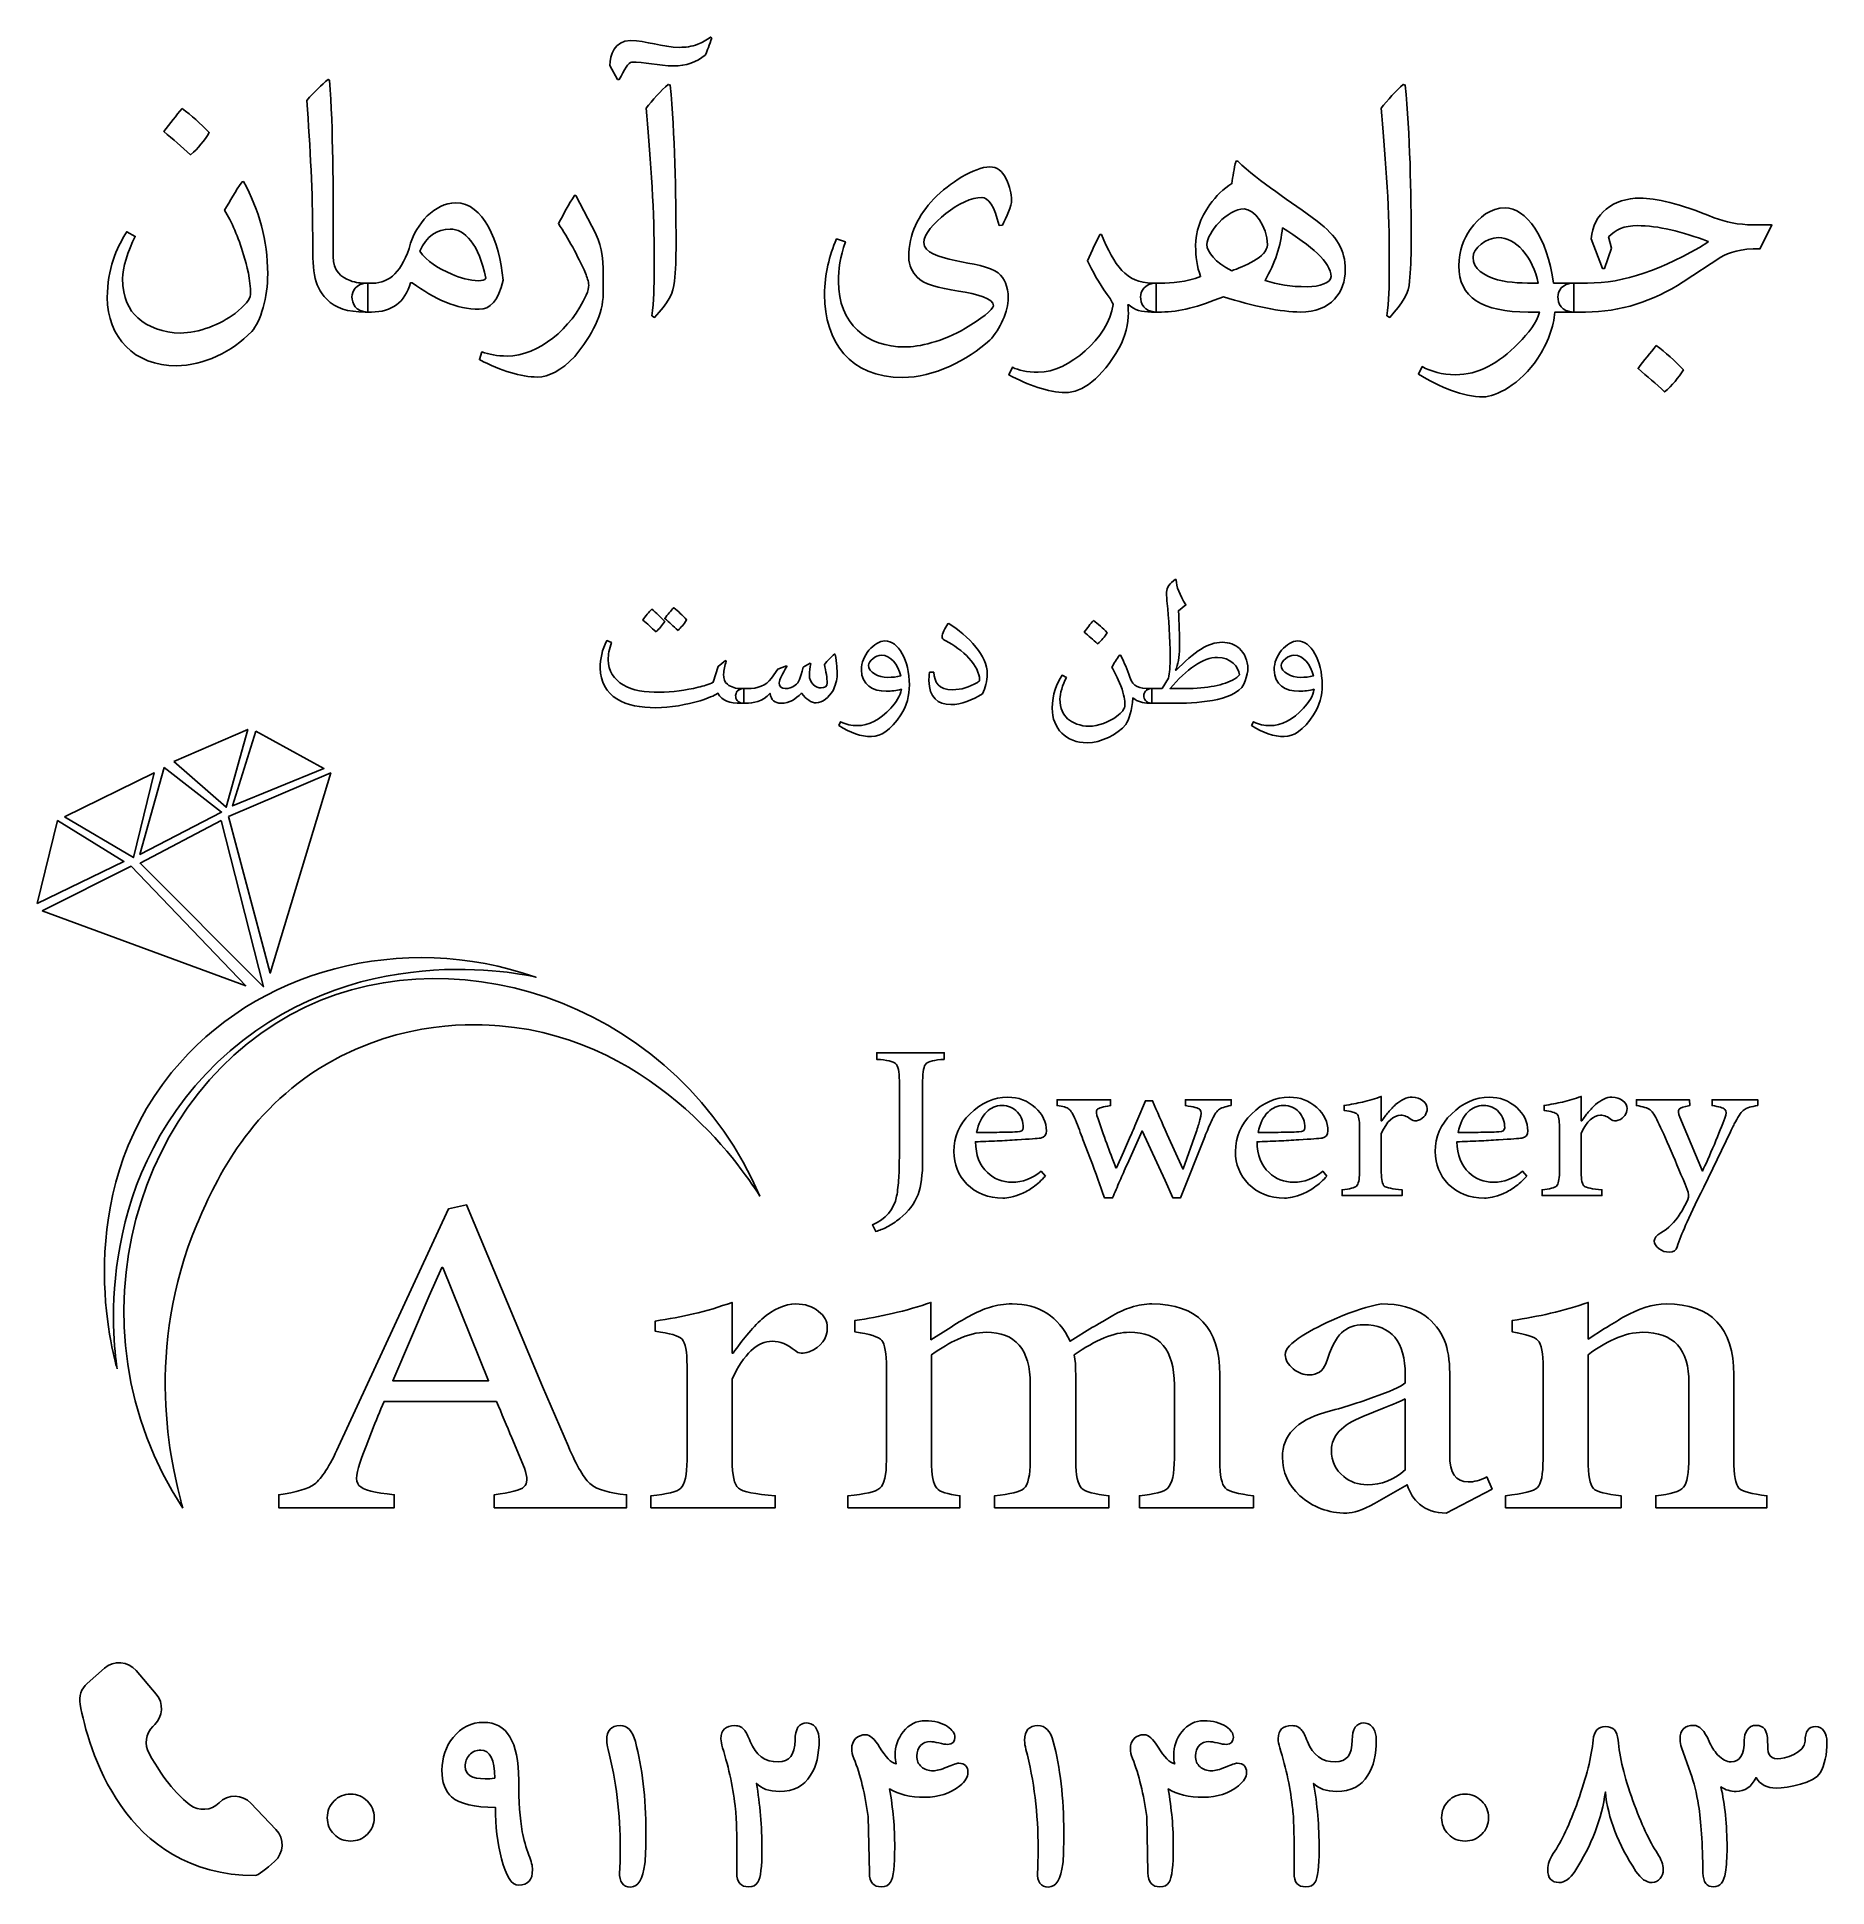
# Model space of a CAD drawing. Header units: millimetres. Extents: x -16 to 19.5, y -17.4 to 19.4.
import ezdxf

# ---------------------------------------------------------------- set-up
doc = ezdxf.new("R2010")
doc.units = ezdxf.units.MM
doc.header["$MEASUREMENT"] = 0
doc.layers.add('Layer 1', color=7, linetype='Continuous')

msp = doc.modelspace()

# ---------------------------------------------------------------- linework, layer by layer
at = {"layer": 'Layer 1', "color": 250}
for points, knots in [([(-2.6212, 19.3684), (-2.666, 19.2428), (-2.7062, 19.1126), (-2.751, 19.0322), (-2.9214, 18.8886), (-3.1277, 18.8167), (-3.3789, 18.8167), (-3.6615, 18.8167), (-3.9843, 18.8932), (-4.2083, 18.8932), (-4.2803, 18.8932), (-4.3607, 18.7316), (-4.4595, 18.5478), (-4.4595, 18.5478), (-4.4909, 18.5478), (-4.4909, 18.5478), (-4.4909, 18.5478), (-4.6433, 18.8212), (-4.6433, 18.8212), (-4.6433, 19.0322), (-4.5537, 19.319), (-4.2355, 19.319), (-3.9257, 19.319), (-3.6029, 19.1846), (-3.2625, 19.1846), (-3.1411, 19.1846), (-3.0201, 19.198), (-2.8946, 19.2474), (-2.8141, 19.2788), (-2.7242, 19.3282), (-2.6434, 19.3906), (-2.6434, 19.3906), (-2.6212, 19.3684), (-2.6212, 19.3684)], [0, 0, 0, 0, 0.0909091, 0.0909091, 0.0909091, 0.1818182, 0.1818182, 0.1818182, 0.2727273, 0.2727273, 0.2727273, 0.3636364, 0.3636364, 0.3636364, 0.4545455, 0.4545455, 0.4545455, 0.5454545, 0.5454545, 0.5454545, 0.6363636, 0.6363636, 0.6363636, 0.7272727, 0.7272727, 0.7272727, 0.8181818, 0.8181818, 0.8181818, 0.9090909, 0.9090909, 0.9090909, 1, 1, 1, 1]), ([(-9.4558, 13.9248), (-9.4558, 13.9248), (-9.5052, 13.9248), (-9.5052, 13.9248), (-9.8593, 13.9248), (-10.0879, 13.9968), (-10.2717, 14.1806), (-10.5451, 14.4586), (-10.5497, 14.7768), (-10.5497, 15.4361), (-10.5497, 16.2877), (-10.5991, 17.1803), (-10.6665, 18.1306), (-10.5141, 18.2968), (-10.3748, 18.4446), (-10.2449, 18.5476), (-10.2449, 18.5476), (-10.2135, 18.53), (-10.2135, 18.53), (-10.1419, 17.5479), (-10.1419, 16.3865), (-10.1419, 15.2834), (-10.1419, 15.2834), (-10.1419, 15.028), (-10.1419, 15.028), (-10.1419, 14.7408), (-9.9803, 14.611), (-9.8054, 14.5482), (-9.6932, 14.5076), (-9.5768, 14.4988), (-9.5186, 14.4988), (-9.5186, 14.4988), (-9.4558, 14.4988), (-9.4558, 14.4988), (-9.4558, 14.4988), (-9.4558, 13.9248), (-9.4558, 13.9248)], [0, 0, 0, 0, 0.0833333, 0.0833333, 0.0833333, 0.1666667, 0.1666667, 0.1666667, 0.25, 0.25, 0.25, 0.3333333, 0.3333333, 0.3333333, 0.4166667, 0.4166667, 0.4166667, 0.5, 0.5, 0.5, 0.5833333, 0.5833333, 0.5833333, 0.6666667, 0.6666667, 0.6666667, 0.75, 0.75, 0.75, 0.8333333, 0.8333333, 0.8333333, 0.9166667, 0.9166667, 0.9166667, 1, 1, 1, 1]), ([(-3.8139, 13.8485), (-3.7691, 14.1311), (-3.7645, 14.4496), (-3.7645, 14.7452), (-3.7645, 14.7452), (-3.7645, 15.1848), (-3.7645, 15.1848), (-3.7645, 16.0054), (-3.8541, 17.1981), (-3.9257, 17.9739), (-3.8005, 18.1351), (-3.6255, 18.3238), (-3.4865, 18.4494), (-3.4865, 18.4494), (-3.4463, 18.4357), (-3.4463, 18.4357), (-3.3518, 17.4581), (-3.3295, 16.3239), (-3.3295, 15.279), (-3.3295, 15.0056), (-3.3384, 14.7364), (-3.3609, 14.5392), (-3.3743, 14.2926), (-3.4953, 14.1043), (-3.7553, 13.8171), (-3.7553, 13.8171), (-3.8139, 13.8485), (-3.8139, 13.8485)], [0, 0, 0, 0, 0.1111111, 0.1111111, 0.1111111, 0.2222222, 0.2222222, 0.2222222, 0.3333333, 0.3333333, 0.3333333, 0.4444444, 0.4444444, 0.4444444, 0.5555556, 0.5555556, 0.5555556, 0.6666667, 0.6666667, 0.6666667, 0.7777778, 0.7777778, 0.7777778, 0.8888889, 0.8888889, 0.8888889, 1, 1, 1, 1]), ([(10.7931, 13.8485), (10.8379, 14.1311), (10.8424, 14.4496), (10.8424, 14.7452), (10.8424, 14.7452), (10.8424, 15.1848), (10.8424, 15.1848), (10.8424, 16.0054), (10.7528, 17.1981), (10.6809, 17.9739), (10.8065, 18.1351), (10.9811, 18.3238), (11.1204, 18.4494), (11.1204, 18.4494), (11.1606, 18.4357), (11.1606, 18.4357), (11.2548, 17.4581), (11.2771, 16.3239), (11.2771, 15.279), (11.2771, 15.0056), (11.2682, 14.7364), (11.2457, 14.5392), (11.2323, 14.2926), (11.1113, 14.1043), (10.8513, 13.8171), (10.8513, 13.8171), (10.7931, 13.8485), (10.7931, 13.8485)], [0, 0, 0, 0, 0.1111111, 0.1111111, 0.1111111, 0.2222222, 0.2222222, 0.2222222, 0.3333333, 0.3333333, 0.3333333, 0.4444444, 0.4444444, 0.4444444, 0.5555556, 0.5555556, 0.5555556, 0.6666667, 0.6666667, 0.6666667, 0.7777778, 0.7777778, 0.7777778, 0.8888889, 0.8888889, 0.8888889, 1, 1, 1, 1]), ([(-13.1423, 17.9694), (-12.9585, 17.8349), (-12.779, 17.6734), (-12.6043, 17.4896), (-12.7028, 17.3284), (-12.8238, 17.1802), (-12.9762, 17.0504), (-13.1511, 17.2162), (-13.3261, 17.3594), (-13.5053, 17.5122), (-13.3843, 17.6734), (-13.2633, 17.8304), (-13.1423, 17.9694)], [0, 0, 0, 0, 0.25, 0.25, 0.25, 0.5, 0.5, 0.5, 0.75, 0.75, 0.75, 1, 1, 1, 1]), ([(6.2947, 14.4989), (6.5145, 14.4989), (6.815, 14.5211), (7.093, 14.6287), (7.0214, 14.8171), (6.9946, 15.0323), (6.9946, 15.2429), (6.9946, 15.5167), (7.0796, 15.7858), (7.2768, 16.0592), (7.4024, 16.2296), (7.5414, 16.3774), (7.7164, 16.4762), (7.7298, 16.6198), (7.7566, 16.7722), (7.7972, 16.9246), (7.7972, 16.9246), (7.8331, 16.9246), (7.8331, 16.9246), (8.2589, 16.5076), (8.8911, 16.122), (9.4111, 15.7276), (9.8016, 15.4316), (9.9671, 15.1625), (9.9671, 14.7635), (9.9671, 14.3193), (9.6891, 13.9249), (9.0749, 13.9249), (8.7027, 13.9249), (8.1334, 14.0413), (7.546, 14.2297), (7.0482, 14.0234), (6.6626, 13.9249), (6.3173, 13.9249), (6.3173, 13.9249), (6.2142, 13.9249), (6.2142, 13.9249), (5.9676, 13.9249), (5.9003, 14.1041), (5.9003, 14.2251), (5.9003, 14.3327), (5.9719, 14.4989), (6.2142, 14.4989), (6.2142, 14.4989), (6.2947, 14.4989), (6.2947, 14.4989)], [0, 0, 0, 0, 0.0666667, 0.0666667, 0.0666667, 0.1333333, 0.1333333, 0.1333333, 0.2, 0.2, 0.2, 0.2666667, 0.2666667, 0.2666667, 0.3333333, 0.3333333, 0.3333333, 0.4, 0.4, 0.4, 0.4666667, 0.4666667, 0.4666667, 0.5333333, 0.5333333, 0.5333333, 0.6, 0.6, 0.6, 0.6666667, 0.6666667, 0.6666667, 0.7333333, 0.7333333, 0.7333333, 0.8, 0.8, 0.8, 0.8666667, 0.8666667, 0.8666667, 0.9333333, 0.9333333, 0.9333333, 1, 1, 1, 1]), ([(3.0874, 15.6422), (3.0024, 16.0235), (2.8726, 16.2027), (2.7466, 16.2027), (2.5498, 16.2027), (2.2714, 16.0726), (2.034, 15.8845), (1.7829, 15.687), (1.5945, 15.4672), (1.5945, 15.306), (1.5945, 14.907), (2.76, 14.956), (3.074, 14.7006), (3.1908, 14.593), (3.2712, 14.4494), (3.2712, 14.1983), (3.2712, 13.9605), (3.11, 13.5661), (2.9036, 13.3689), (2.4644, 12.9561), (1.7783, 12.6245), (1.173, 12.6245), (0.128, 12.6245), (-0.3785, 13.3283), (-0.3785, 14.2699), (-0.3785, 14.6869), (-0.2844, 15.046), (-0.1408, 15.3776), (-0.1408, 15.3776), (0.0342, 15.3194), (0.0342, 15.3194), (-0.0646, 15.0188), (-0.1048, 14.7634), (-0.1048, 14.5345), (-0.1048, 13.6871), (0.4734, 13.2299), (1.2135, 13.2299), (1.4915, 13.2299), (1.9709, 13.3375), (2.4238, 13.6021), (2.711, 13.7725), (2.9798, 13.9831), (2.9798, 14.0505), (2.9798, 14.1849), (2.6528, 14.2882), (2.2806, 14.3418), (1.8858, 14.4001), (1.5765, 14.4854), (1.4601, 14.6152), (1.3659, 14.7186), (1.294, 14.8438), (1.294, 15.0188), (1.294, 15.4718), (1.4869, 15.8528), (1.7917, 16.1714), (2.1056, 16.4941), (2.5946, 16.8081), (2.9036, 16.8081), (3.0472, 16.8081), (3.1505, 16.7365), (3.231, 16.5703), (3.3026, 16.4179), (3.3386, 16.2698), (3.3386, 16.1488), (3.3386, 16.0412), (3.231, 15.808), (3.1548, 15.651), (3.1548, 15.651), (3.0874, 15.6422), (3.0874, 15.6422)], [0, 0, 0, 0, 0.0434783, 0.0434783, 0.0434783, 0.0869565, 0.0869565, 0.0869565, 0.1304348, 0.1304348, 0.1304348, 0.173913, 0.173913, 0.173913, 0.2173913, 0.2173913, 0.2173913, 0.2608696, 0.2608696, 0.2608696, 0.3043478, 0.3043478, 0.3043478, 0.3478261, 0.3478261, 0.3478261, 0.3913043, 0.3913043, 0.3913043, 0.4347826, 0.4347826, 0.4347826, 0.4782609, 0.4782609, 0.4782609, 0.5217391, 0.5217391, 0.5217391, 0.5652174, 0.5652174, 0.5652174, 0.6086957, 0.6086957, 0.6086957, 0.6521739, 0.6521739, 0.6521739, 0.6956522, 0.6956522, 0.6956522, 0.7391304, 0.7391304, 0.7391304, 0.7826087, 0.7826087, 0.7826087, 0.826087, 0.826087, 0.826087, 0.8695652, 0.8695652, 0.8695652, 0.9130435, 0.9130435, 0.9130435, 0.9565217, 0.9565217, 0.9565217, 1, 1, 1, 1]), ([(-11.9224, 16.5212), (-11.6134, 15.9335), (-11.443, 15.3641), (-11.443, 14.6825), (-11.443, 14.2341), (-11.582, 13.7276), (-11.7612, 13.5392), (-12.1468, 13.131), (-12.7253, 12.8576), (-13.2542, 12.8576), (-14.0973, 12.8576), (-14.6311, 13.4182), (-14.6311, 14.2162), (-14.6311, 14.7859), (-14.4515, 15.1803), (-14.2451, 15.5211), (-14.2451, 15.5211), (-14.0751, 15.4269), (-14.0751, 15.4269), (-14.2275, 15.1397), (-14.3259, 14.7947), (-14.3259, 14.5887), (-14.3259, 14.2073), (-14.2007, 13.9696), (-14.0257, 13.8083), (-13.8327, 13.6288), (-13.5145, 13.5078), (-13.1783, 13.5078), (-12.8192, 13.5078), (-12.3754, 13.6782), (-12.0928, 13.8979), (-11.8956, 14.0503), (-11.7834, 14.1848), (-11.7834, 14.2701), (-11.7834, 14.5795), (-11.8554, 14.8395), (-11.9224, 15.0639), (-12.0304, 15.4181), (-12.156, 15.7137), (-12.2992, 15.9472), (-12.1916, 16.1353), (-12.084, 16.3236), (-11.9538, 16.512), (-11.9538, 16.512), (-11.9224, 16.5212), (-11.9224, 16.5212)], [0, 0, 0, 0, 0.0666667, 0.0666667, 0.0666667, 0.1333333, 0.1333333, 0.1333333, 0.2, 0.2, 0.2, 0.2666667, 0.2666667, 0.2666667, 0.3333333, 0.3333333, 0.3333333, 0.4, 0.4, 0.4, 0.4666667, 0.4666667, 0.4666667, 0.5333333, 0.5333333, 0.5333333, 0.6, 0.6, 0.6, 0.6666667, 0.6666667, 0.6666667, 0.7333333, 0.7333333, 0.7333333, 0.8, 0.8, 0.8, 0.8666667, 0.8666667, 0.8666667, 0.9333333, 0.9333333, 0.9333333, 1, 1, 1, 1]), ([(-5.3209, 16.2385), (-5.3209, 16.2385), (-5.0024, 15.6332), (-5.0024, 15.6332), (-4.886, 15.4088), (-4.7784, 15.1668), (-4.7784, 14.7812), (-4.7784, 14.7812), (-4.7784, 14.288), (-4.7784, 14.288), (-4.7784, 13.889), (-4.9935, 13.4629), (-5.3432, 13.0413), (-5.6169, 12.7545), (-5.8589, 12.6335), (-6.0833, 12.6335), (-6.4149, 12.6335), (-6.7962, 12.7545), (-7.2355, 12.9785), (-7.2355, 12.9785), (-7.1864, 13.1309), (-7.1864, 13.1309), (-7.0474, 13.0861), (-6.8858, 13.0505), (-6.6883, 13.0505), (-6.0561, 13.0551), (-5.4105, 13.5976), (-5.1146, 14.2612), (-5.0786, 14.3374), (-5.0652, 14.409), (-5.0652, 14.4584), (-5.0652, 14.5346), (-5.1011, 14.62), (-5.128, 14.6958), (-5.2895, 15.055), (-5.4687, 15.382), (-5.6663, 15.6825), (-5.5629, 15.8755), (-5.4599, 16.0593), (-5.3477, 16.2431), (-5.3477, 16.2431), (-5.3209, 16.2385), (-5.3209, 16.2385)], [0, 0, 0, 0, 0.0714286, 0.0714286, 0.0714286, 0.1428571, 0.1428571, 0.1428571, 0.2142857, 0.2142857, 0.2142857, 0.2857143, 0.2857143, 0.2857143, 0.3571429, 0.3571429, 0.3571429, 0.4285714, 0.4285714, 0.4285714, 0.5, 0.5, 0.5, 0.5714286, 0.5714286, 0.5714286, 0.6428571, 0.6428571, 0.6428571, 0.7142857, 0.7142857, 0.7142857, 0.7857143, 0.7857143, 0.7857143, 0.8571429, 0.8571429, 0.8571429, 0.9285714, 0.9285714, 0.9285714, 1, 1, 1, 1]), ([(14.78, 14.4988), (15.5064, 14.4988), (16.2508, 14.7545), (17.1743, 15.3105), (17.1743, 15.3105), (17.1789, 15.3285), (17.1789, 15.3285), (16.6586, 15.5211), (16.1837, 15.6421), (15.771, 15.6421), (15.5156, 15.6421), (15.3272, 15.5613), (15.2013, 15.4177), (15.2013, 15.4177), (15.2556, 15.1937), (15.2556, 15.1937), (15.2556, 15.1937), (15.1208, 14.7902), (15.1208, 14.7902), (15.1208, 14.7902), (15.076, 14.7902), (15.076, 14.7902), (15.076, 14.7902), (14.8562, 15.3821), (14.8562, 15.3821), (14.8919, 15.8799), (15.2912, 16.1893), (15.8296, 16.1893), (16.1298, 16.1893), (16.6004, 16.0817), (17.3003, 15.7991), (17.5151, 15.7137), (17.7843, 15.6601), (18.0665, 15.6555), (18.0665, 15.6555), (18.4302, 15.6601), (18.4302, 15.6601), (18.4302, 15.6601), (18.4436, 15.6513), (18.4436, 15.6513), (18.4436, 15.6513), (18.2059, 15.1803), (18.2059, 15.1803), (17.8294, 15.1895), (17.5783, 15.1087), (17.4301, 15.0145), (17.4301, 15.0145), (16.6815, 14.5256), (16.6815, 14.5256), (16.0804, 14.1354), (15.439, 13.9248), (14.7398, 13.9248), (14.7398, 13.9248), (14.5066, 13.9248), (14.5066, 13.9248), (14.2597, 13.9248), (14.1927, 14.104), (14.1927, 14.2254), (14.1927, 14.333), (14.2643, 14.4988), (14.5066, 14.4988), (14.5066, 14.4988), (14.78, 14.4988), (14.78, 14.4988)], [0, 0, 0, 0, 0.047619, 0.047619, 0.047619, 0.0952381, 0.0952381, 0.0952381, 0.1428571, 0.1428571, 0.1428571, 0.1904762, 0.1904762, 0.1904762, 0.2380952, 0.2380952, 0.2380952, 0.2857143, 0.2857143, 0.2857143, 0.3333333, 0.3333333, 0.3333333, 0.3809524, 0.3809524, 0.3809524, 0.4285714, 0.4285714, 0.4285714, 0.4761905, 0.4761905, 0.4761905, 0.5238095, 0.5238095, 0.5238095, 0.5714286, 0.5714286, 0.5714286, 0.6190476, 0.6190476, 0.6190476, 0.6666667, 0.6666667, 0.6666667, 0.7142857, 0.7142857, 0.7142857, 0.7619048, 0.7619048, 0.7619048, 0.8095238, 0.8095238, 0.8095238, 0.8571429, 0.8571429, 0.8571429, 0.9047619, 0.9047619, 0.9047619, 0.952381, 0.952381, 0.952381, 1, 1, 1, 1]), ([(-9.357, 14.4989), (-9.025, 14.4989), (-8.765, 14.7275), (-8.6034, 15.2926), (-8.5544, 15.4718), (-8.4376, 15.6556), (-8.2718, 15.8348), (-8.106, 15.9872), (-7.9219, 16.0952), (-7.7067, 16.0952), (-7.1599, 16.0952), (-6.8371, 15.3417), (-6.7651, 14.5571), (-6.8593, 14.1489), (-7.0251, 13.9785), (-7.2406, 13.9785), (-7.6844, 13.9785), (-8.1282, 14.1803), (-8.5724, 14.5077), (-8.5724, 14.5077), (-8.6034, 14.5077), (-8.6034, 14.5077), (-8.7202, 14.1129), (-8.976, 13.9249), (-9.3792, 13.9249), (-9.3792, 13.9249), (-9.4557, 13.9249), (-9.4557, 13.9249), (-9.7023, 13.9249), (-9.7693, 14.1041), (-9.7693, 14.2251), (-9.7693, 14.3327), (-9.6977, 14.4989), (-9.4557, 14.4989), (-9.4557, 14.4989), (-9.357, 14.4989), (-9.357, 14.4989)], [0, 0, 0, 0, 0.0833333, 0.0833333, 0.0833333, 0.1666667, 0.1666667, 0.1666667, 0.25, 0.25, 0.25, 0.3333333, 0.3333333, 0.3333333, 0.4166667, 0.4166667, 0.4166667, 0.5, 0.5, 0.5, 0.5833333, 0.5833333, 0.5833333, 0.6666667, 0.6666667, 0.6666667, 0.75, 0.75, 0.75, 0.8333333, 0.8333333, 0.8333333, 0.9166667, 0.9166667, 0.9166667, 1, 1, 1, 1]), ([(8.4205, 15.2609), (8.4205, 15.6377), (8.1513, 15.9739), (7.9584, 15.9739), (7.6222, 15.9739), (7.2182, 15.4987), (7.2182, 15.2655), (7.2182, 15.1219), (7.3844, 14.9113), (7.7118, 14.7455), (7.9316, 14.8217), (8.4205, 15.0147), (8.4205, 15.2609)], [0, 0, 0, 0, 0.25, 0.25, 0.25, 0.5, 0.5, 0.5, 0.75, 0.75, 0.75, 1, 1, 1, 1]), ([(14.5062, 14.4988), (14.5062, 14.4988), (14.5062, 13.9248), (14.5062, 13.9248), (14.5062, 13.9248), (14.1337, 13.9248), (14.1337, 13.9248), (14.1115, 13.6422), (13.9813, 13.288), (13.7929, 13.0058), (13.4479, 12.4809), (12.9501, 12.2389), (12.7127, 12.2389), (12.3046, 12.2389), (11.8516, 12.4273), (11.4212, 12.6915), (11.4212, 12.6915), (11.4971, 12.8396), (11.4971, 12.8396), (11.6724, 12.7455), (11.8876, 12.6781), (12.1567, 12.6781), (12.6094, 12.6781), (13.0175, 12.9024), (13.4031, 13.2972), (13.6183, 13.5166), (13.7661, 13.6962), (13.8243, 13.9248), (13.8243, 13.9248), (13.6049, 13.9248), (13.6049, 13.9248), (12.6898, 13.9248), (12.2238, 14.2162), (12.2238, 14.8441), (12.2238, 15.1489), (12.3222, 15.3821), (12.4524, 15.5659), (12.6228, 15.8125), (12.8605, 15.9963), (13.1428, 15.9963), (13.5552, 15.9963), (13.9813, 15.4181), (14.1069, 14.4988), (14.1069, 14.4988), (14.5062, 14.4988), (14.5062, 14.4988)], [0, 0, 0, 0, 0.0666667, 0.0666667, 0.0666667, 0.1333333, 0.1333333, 0.1333333, 0.2, 0.2, 0.2, 0.2666667, 0.2666667, 0.2666667, 0.3333333, 0.3333333, 0.3333333, 0.4, 0.4, 0.4, 0.4666667, 0.4666667, 0.4666667, 0.5333333, 0.5333333, 0.5333333, 0.6, 0.6, 0.6, 0.6666667, 0.6666667, 0.6666667, 0.7333333, 0.7333333, 0.7333333, 0.8, 0.8, 0.8, 0.8666667, 0.8666667, 0.8666667, 0.9333333, 0.9333333, 0.9333333, 1, 1, 1, 1]), ([(-7.7874, 14.6781), (-7.6171, 14.6065), (-7.4333, 14.5479), (-7.254, 14.5479), (-7.1867, 14.5479), (-7.1285, 14.5571), (-7.1105, 14.5973), (-7.2406, 15.2743), (-7.5366, 15.5748), (-7.8188, 15.5748), (-8.0743, 15.5748), (-8.2898, 15.4316), (-8.4196, 15.1353), (-8.2852, 14.9338), (-8.0566, 14.7903), (-7.7874, 14.6781)], [0, 0, 0, 0, 0.2, 0.2, 0.2, 0.4, 0.4, 0.4, 0.6, 0.6, 0.6, 0.8, 0.8, 0.8, 1, 1, 1, 1]), ([(5.1238, 15.4673), (5.3796, 14.8528), (5.6128, 14.4986), (6.1327, 14.4986), (6.1327, 14.4986), (6.2135, 14.4986), (6.2135, 14.4986), (6.2135, 14.4986), (6.2135, 13.9247), (6.2135, 13.9247), (6.2135, 13.9247), (6.1193, 13.9247), (6.1193, 13.9247), (5.9221, 13.9247), (5.7786, 13.9652), (5.6664, 14.0682), (5.6664, 14.0682), (5.6484, 14.0682), (5.6484, 14.0682), (5.653, 14.0146), (5.6576, 13.9606), (5.6576, 13.9112), (5.6576, 13.7006), (5.5993, 13.4315), (5.4783, 13.2163), (5.1238, 12.5933), (4.7382, 12.3241), (4.4066, 12.3241), (4.0704, 12.3241), (3.6577, 12.4765), (3.2855, 12.6737), (3.2855, 12.6737), (3.3525, 12.8261), (3.3525, 12.8261), (3.4739, 12.7679), (3.6397, 12.7277), (3.8683, 12.7277), (4.4694, 12.7277), (5.2586, 13.4092), (5.357, 14.0728), (5.3348, 14.1264), (5.2942, 14.1984), (5.236, 14.2746), (5.061, 14.5212), (4.9492, 14.7276), (4.8458, 14.9428), (4.9358, 15.1491), (5.0162, 15.3149), (5.0924, 15.4628), (5.0924, 15.4628), (5.1238, 15.4673), (5.1238, 15.4673)], [0, 0, 0, 0, 0.0588235, 0.0588235, 0.0588235, 0.1176471, 0.1176471, 0.1176471, 0.1764706, 0.1764706, 0.1764706, 0.2352941, 0.2352941, 0.2352941, 0.2941176, 0.2941176, 0.2941176, 0.3529412, 0.3529412, 0.3529412, 0.4117647, 0.4117647, 0.4117647, 0.4705882, 0.4705882, 0.4705882, 0.5294118, 0.5294118, 0.5294118, 0.5882353, 0.5882353, 0.5882353, 0.6470588, 0.6470588, 0.6470588, 0.7058824, 0.7058824, 0.7058824, 0.7647059, 0.7647059, 0.7647059, 0.8235294, 0.8235294, 0.8235294, 0.8823529, 0.8823529, 0.8823529, 0.9411765, 0.9411765, 0.9411765, 1, 1, 1, 1]), ([(9.2093, 14.4269), (9.4605, 14.4269), (9.6849, 14.5123), (9.6849, 14.6287), (9.6849, 14.9201), (9.2859, 15.2387), (8.7207, 15.5975), (8.6851, 15.2387), (8.5726, 14.8979), (8.3757, 14.5525), (8.6174, 14.4717), (8.8819, 14.4269), (9.2093, 14.4269)], [0, 0, 0, 0, 0.25, 0.25, 0.25, 0.5, 0.5, 0.5, 0.75, 0.75, 0.75, 1, 1, 1, 1]), ([(13.4881, 15.1535), (13.3449, 15.3151), (13.1787, 15.4043), (13.0129, 15.4043), (12.7618, 15.4043), (12.5064, 15.1895), (12.5064, 15.0099), (12.5064, 14.7813), (12.717, 14.6466), (12.9953, 14.5658), (13.2415, 14.4988), (13.5104, 14.4988), (13.8021, 14.4988), (13.7527, 14.7499), (13.6409, 14.9874), (13.4881, 15.1535)], [0, 0, 0, 0, 0.2, 0.2, 0.2, 0.4, 0.4, 0.4, 0.6, 0.6, 0.6, 0.8, 0.8, 0.8, 1, 1, 1, 1]), ([(16.1478, 13.2566), (16.3316, 13.1222), (16.5108, 12.9607), (16.6857, 12.7769), (16.587, 12.6156), (16.466, 12.4675), (16.3136, 12.3376), (16.1389, 12.5035), (15.964, 12.6467), (15.7844, 12.7994), (15.9054, 12.9607), (16.0264, 13.1176), (16.1478, 13.2566)], [0, 0, 0, 0, 0.25, 0.25, 0.25, 0.5, 0.5, 0.5, 0.75, 0.75, 0.75, 1, 1, 1, 1]), ([(6.3309, 6.4403), (6.3309, 6.4403), (6.453, 6.646), (6.453, 6.646), (6.4822, 6.7614), (6.4872, 6.863), (6.4872, 7.0958), (6.4872, 7.4034), (6.4554, 7.8758), (6.43, 8.1337), (6.4237, 8.2039), (6.4166, 8.285), (6.4166, 8.3552), (6.4166, 8.4568), (6.4801, 8.5291), (6.593, 8.6152), (6.593, 8.6152), (6.6089, 8.5993), (6.6089, 8.5993), (6.6089, 8.4684), (6.6745, 8.3055), (6.8012, 8.1044), (6.8012, 8.1044), (6.654, 7.989), (6.654, 7.989), (6.6653, 7.7449), (6.6745, 7.5008), (6.6745, 7.2563), (6.6745, 7.0577), (6.6452, 6.9243), (6.5955, 6.8044), (6.5955, 6.8044), (6.6047, 6.8044), (6.6047, 6.8044), (6.7715, 6.9737), (6.9525, 7.1321), (7.1021, 7.227), (7.2284, 7.3064), (7.3801, 7.3628), (7.5268, 7.3628), (7.6556, 7.3628), (7.7822, 7.3131), (7.8637, 7.2362), (7.9678, 7.1388), (8.0331, 7.0009), (8.0331, 6.8361), (8.0331, 6.7931), (8.0062, 6.6823), (7.9812, 6.5963), (7.8683, 6.205), (7.0791, 6.1511), (6.6318, 6.1511), (6.6318, 6.1511), (6.1228, 6.1511), (6.1228, 6.1511), (5.9986, 6.1511), (5.9647, 6.2414), (5.9647, 6.3024), (5.9647, 6.3567), (6.0011, 6.4403), (6.1228, 6.4403), (6.1228, 6.4403), (6.3309, 6.4403), (6.3309, 6.4403)], [0, 0, 0, 0, 0.047619, 0.047619, 0.047619, 0.0952381, 0.0952381, 0.0952381, 0.1428571, 0.1428571, 0.1428571, 0.1904762, 0.1904762, 0.1904762, 0.2380952, 0.2380952, 0.2380952, 0.2857143, 0.2857143, 0.2857143, 0.3333333, 0.3333333, 0.3333333, 0.3809524, 0.3809524, 0.3809524, 0.4285714, 0.4285714, 0.4285714, 0.4761905, 0.4761905, 0.4761905, 0.5238095, 0.5238095, 0.5238095, 0.5714286, 0.5714286, 0.5714286, 0.6190476, 0.6190476, 0.6190476, 0.6666667, 0.6666667, 0.6666667, 0.7142857, 0.7142857, 0.7142857, 0.7619048, 0.7619048, 0.7619048, 0.8095238, 0.8095238, 0.8095238, 0.8571429, 0.8571429, 0.8571429, 0.9047619, 0.9047619, 0.9047619, 0.952381, 0.952381, 0.952381, 1, 1, 1, 1]), ([(-3.727, 7.5686), (-3.8198, 7.6568), (-3.9009, 7.7291), (-3.9916, 7.8036), (-3.9326, 7.8851), (-3.8695, 7.9595), (-3.8127, 8.0184), (-3.7203, 7.9461), (-3.6434, 7.8713), (-3.5552, 7.7764), (-3.6183, 7.6861), (-3.6638, 7.6272), (-3.727, 7.5686)], [0, 0, 0, 0, 0.25, 0.25, 0.25, 0.5, 0.5, 0.5, 0.75, 0.75, 0.75, 1, 1, 1, 1]), ([(-3.2906, 7.5979), (-3.3834, 7.6861), (-3.4649, 7.7584), (-3.5552, 7.8332), (-3.4963, 7.9143), (-3.4331, 7.9891), (-3.3767, 8.0477), (-3.2839, 7.9754), (-3.207, 7.9009), (-3.1188, 7.8057), (-3.1819, 7.7154), (-3.2274, 7.6568), (-3.2906, 7.5979)], [0, 0, 0, 0, 0.25, 0.25, 0.25, 0.5, 0.5, 0.5, 0.75, 0.75, 0.75, 1, 1, 1, 1]), ([(1.7956, 6.7659), (1.8026, 6.5715), (1.8837, 6.4177), (2.1666, 6.4177), (2.343, 6.4177), (2.4919, 6.472), (2.657, 6.5648), (2.6863, 6.5807), (2.7021, 6.6008), (2.7021, 6.6188), (2.7021, 6.7412), (2.6231, 6.9014), (2.4898, 7.0485), (2.361, 7.1864), (2.1888, 7.3085), (2.0283, 7.39), (1.974, 7.4171), (1.956, 7.4464), (1.956, 7.4736), (1.956, 7.53), (2.0195, 7.6479), (2.0714, 7.7311), (2.0714, 7.7311), (2.0894, 7.7336), (2.0894, 7.7336), (2.2728, 7.6203), (2.4785, 7.4531), (2.6298, 7.2658), (2.7677, 7.0936), (2.8535, 6.9197), (2.8535, 6.7296), (2.8535, 6.5895), (2.8171, 6.4562), (2.7586, 6.3341), (2.5575, 6.2142), (2.343, 6.1239), (2.1303, 6.1239), (1.8724, 6.1239), (1.6961, 6.266), (1.6961, 6.6008), (1.6961, 6.6371), (1.6961, 6.6936), (1.7074, 6.7659), (1.7074, 6.7659), (1.7956, 6.7659), (1.7956, 6.7659)], [0, 0, 0, 0, 0.0666667, 0.0666667, 0.0666667, 0.1333333, 0.1333333, 0.1333333, 0.2, 0.2, 0.2, 0.2666667, 0.2666667, 0.2666667, 0.3333333, 0.3333333, 0.3333333, 0.4, 0.4, 0.4, 0.4666667, 0.4666667, 0.4666667, 0.5333333, 0.5333333, 0.5333333, 0.6, 0.6, 0.6, 0.6666667, 0.6666667, 0.6666667, 0.7333333, 0.7333333, 0.7333333, 0.8, 0.8, 0.8, 0.8666667, 0.8666667, 0.8666667, 0.9333333, 0.9333333, 0.9333333, 1, 1, 1, 1]), ([(4.9639, 7.7946), (5.0567, 7.7269), (5.1474, 7.6454), (5.2356, 7.5526), (5.1855, 7.4711), (5.1244, 7.3967), (5.0475, 7.3311), (4.9593, 7.4147), (4.8711, 7.487), (4.7808, 7.5639), (4.8419, 7.6454), (4.9029, 7.7244), (4.9639, 7.7946)], [0, 0, 0, 0, 0.25, 0.25, 0.25, 0.5, 0.5, 0.5, 0.75, 0.75, 0.75, 1, 1, 1, 1]), ([(-1.986, 6.1508), (-1.986, 6.1508), (-2.0382, 6.1508), (-2.0382, 6.1508), (-2.2598, 6.1508), (-2.4132, 6.1938), (-2.4993, 6.3477), (-2.5737, 6.3025), (-2.6891, 6.2482), (-2.8521, 6.2009), (-3.1142, 6.124), (-3.449, 6.0605), (-3.7291, 6.0605), (-4.0388, 6.0605), (-4.3055, 6.1081), (-4.5045, 6.2348), (-4.7059, 6.3635), (-4.8368, 6.5713), (-4.8368, 6.8475), (-4.8368, 7.0306), (-4.8008, 7.2113), (-4.7035, 7.3943), (-4.7035, 7.3943), (-4.6131, 7.3559), (-4.6131, 7.3559), (-4.6562, 7.2271), (-4.6788, 7.1118), (-4.6788, 7.0123), (-4.6788, 6.802), (-4.5588, 6.6211), (-4.3803, 6.5128), (-4.1948, 6.402), (-3.9439, 6.3681), (-3.6614, 6.3681), (-3.3968, 6.3681), (-3.1392, 6.4087), (-2.8881, 6.4672), (-2.784, 6.4923), (-2.6824, 6.5262), (-2.5896, 6.5671), (-2.5896, 6.5671), (-2.4901, 6.8835), (-2.4901, 6.8835), (-2.4901, 6.8835), (-2.3455, 6.9964), (-2.3455, 6.9964), (-2.3455, 6.9964), (-2.3321, 6.9805), (-2.3321, 6.9805), (-2.3568, 6.9082), (-2.3839, 6.7999), (-2.3839, 6.7276), (-2.3839, 6.6369), (-2.366, 6.5713), (-2.307, 6.5262), (-2.2323, 6.4672), (-2.1465, 6.4404), (-2.0266, 6.4404), (-2.0266, 6.4404), (-1.986, 6.4404), (-1.986, 6.4404), (-1.986, 6.4404), (-1.986, 6.1508), (-1.986, 6.1508)], [0, 0, 0, 0, 0.047619, 0.047619, 0.047619, 0.0952381, 0.0952381, 0.0952381, 0.1428571, 0.1428571, 0.1428571, 0.1904762, 0.1904762, 0.1904762, 0.2380952, 0.2380952, 0.2380952, 0.2857143, 0.2857143, 0.2857143, 0.3333333, 0.3333333, 0.3333333, 0.3809524, 0.3809524, 0.3809524, 0.4285714, 0.4285714, 0.4285714, 0.4761905, 0.4761905, 0.4761905, 0.5238095, 0.5238095, 0.5238095, 0.5714286, 0.5714286, 0.5714286, 0.6190476, 0.6190476, 0.6190476, 0.6666667, 0.6666667, 0.6666667, 0.7142857, 0.7142857, 0.7142857, 0.7619048, 0.7619048, 0.7619048, 0.8095238, 0.8095238, 0.8095238, 0.8571429, 0.8571429, 0.8571429, 0.9047619, 0.9047619, 0.9047619, 0.952381, 0.952381, 0.952381, 1, 1, 1, 1]), ([(0.8469, 6.3882), (0.5823, 6.3882), (0.3541, 6.5128), (0.3541, 6.8133), (0.3541, 6.9625), (0.4105, 7.0892), (0.4987, 7.2021), (0.6028, 7.3153), (0.7157, 7.3901), (0.8219, 7.3901), (0.9531, 7.3901), (1.0751, 7.297), (1.1633, 7.1343), (1.2494, 6.9784), (1.308, 6.7636), (1.308, 6.5128), (1.308, 6.3025), (1.2561, 6.1035), (1.1362, 5.918), (0.9351, 5.6128), (0.7428, 5.4883), (0.5552, 5.4883), (0.3474, 5.4883), (0.1325, 5.5564), (-0.0936, 5.7102), (-0.0936, 5.7102), (-0.0597, 5.7825), (-0.0597, 5.7825), (0.051, 5.7261), (0.1593, 5.7056), (0.2705, 5.7056), (0.4987, 5.7056), (0.727, 5.821), (0.9351, 6.0517), (1.0367, 6.1624), (1.1316, 6.2958), (1.1475, 6.4288), (1.0505, 6.402), (0.9485, 6.3882), (0.8469, 6.3882)], [0, 0, 0, 0, 0.0769231, 0.0769231, 0.0769231, 0.1538462, 0.1538462, 0.1538462, 0.2307692, 0.2307692, 0.2307692, 0.3076923, 0.3076923, 0.3076923, 0.3846154, 0.3846154, 0.3846154, 0.4615385, 0.4615385, 0.4615385, 0.5384615, 0.5384615, 0.5384615, 0.6153846, 0.6153846, 0.6153846, 0.6923077, 0.6923077, 0.6923077, 0.7692308, 0.7692308, 0.7692308, 0.8461538, 0.8461538, 0.8461538, 0.9230769, 0.9230769, 0.9230769, 1, 1, 1, 1]), ([(9.0477, 6.3882), (8.7831, 6.3882), (8.5549, 6.5128), (8.5549, 6.8133), (8.5549, 6.9625), (8.6113, 7.0892), (8.6995, 7.2021), (8.8036, 7.3153), (8.9164, 7.3901), (9.023, 7.3901), (9.1539, 7.3901), (9.2759, 7.297), (9.3641, 7.1343), (9.4502, 6.9784), (9.5088, 6.7636), (9.5088, 6.5128), (9.5088, 6.3025), (9.4569, 6.1035), (9.3373, 5.918), (9.1359, 5.6128), (8.9436, 5.4883), (8.7559, 5.4883), (8.5478, 5.4883), (8.3333, 5.5564), (8.1072, 5.7102), (8.1072, 5.7102), (8.141, 5.7825), (8.141, 5.7825), (8.2518, 5.7261), (8.3605, 5.7056), (8.4709, 5.7056), (8.6995, 5.7056), (8.9277, 5.821), (9.1359, 6.0517), (9.2375, 6.1624), (9.3327, 6.2958), (9.3482, 6.4288), (9.2509, 6.402), (9.1493, 6.3882), (9.0477, 6.3882)], [0, 0, 0, 0, 0.0769231, 0.0769231, 0.0769231, 0.1538462, 0.1538462, 0.1538462, 0.2307692, 0.2307692, 0.2307692, 0.3076923, 0.3076923, 0.3076923, 0.3846154, 0.3846154, 0.3846154, 0.4615385, 0.4615385, 0.4615385, 0.5384615, 0.5384615, 0.5384615, 0.6153846, 0.6153846, 0.6153846, 0.6923077, 0.6923077, 0.6923077, 0.7692308, 0.7692308, 0.7692308, 0.8461538, 0.8461538, 0.8461538, 0.9230769, 0.9230769, 0.9230769, 1, 1, 1, 1]), ([(-0.1652, 7.1185), (-0.138, 6.9492), (-0.1288, 6.8112), (-0.1288, 6.716), (-0.1288, 6.6144), (-0.1698, 6.4856), (-0.2103, 6.4063), (-0.2964, 6.2641), (-0.4139, 6.1575), (-0.5451, 6.1575), (-0.6425, 6.1575), (-0.7462, 6.2299), (-0.8277, 6.3456), (-0.8277, 6.3456), (-0.8457, 6.3456), (-0.8457, 6.3456), (-0.9473, 6.2348), (-1.0743, 6.1508), (-1.2415, 6.1508), (-1.3657, 6.1508), (-1.4447, 6.2098), (-1.4585, 6.3431), (-1.4585, 6.3431), (-1.4673, 6.3431), (-1.4673, 6.3431), (-1.6056, 6.1826), (-1.7954, 6.1508), (-1.9492, 6.1508), (-1.9492, 6.1508), (-1.9876, 6.1508), (-1.9876, 6.1508), (-2.1118, 6.1508), (-2.1457, 6.2415), (-2.1457, 6.3025), (-2.1457, 6.3565), (-2.1097, 6.4405), (-1.9876, 6.4405), (-1.9876, 6.4405), (-1.9107, 6.4405), (-1.9107, 6.4405), (-1.7047, 6.4426), (-1.5421, 6.4944), (-1.4334, 6.6507), (-1.4334, 6.6507), (-1.3092, 6.8292), (-1.3092, 6.8292), (-1.3092, 6.8292), (-1.1353, 6.8903), (-1.1353, 6.8903), (-1.1353, 6.8903), (-1.1262, 6.879), (-1.1262, 6.879), (-1.2165, 6.7343), (-1.28, 6.6211), (-1.28, 6.5534), (-1.28, 6.4832), (-1.2323, 6.4405), (-1.1621, 6.4405), (-1.0969, 6.4405), (-1.0221, 6.463), (-0.9611, 6.5061), (-0.882, 6.5646), (-0.8707, 6.6303), (-0.8005, 6.8652), (-0.8005, 6.8652), (-0.6651, 6.9446), (-0.6651, 6.9446), (-0.6651, 6.9446), (-0.6513, 6.9354), (-0.6513, 6.9354), (-0.6693, 6.8631), (-0.6806, 6.7774), (-0.6806, 6.7139), (-0.6806, 6.5421), (-0.5543, 6.4539), (-0.4456, 6.4539), (-0.3821, 6.4539), (-0.3257, 6.4877), (-0.3257, 6.5555), (-0.3257, 6.6437), (-0.3529, 6.7883), (-0.3821, 6.922), (-0.319, 6.9964), (-0.2513, 7.0645), (-0.1789, 7.1256), (-0.1789, 7.1256), (-0.1652, 7.1185), (-0.1652, 7.1185)], [0, 0, 0, 0, 0.0344828, 0.0344828, 0.0344828, 0.0689655, 0.0689655, 0.0689655, 0.1034483, 0.1034483, 0.1034483, 0.137931, 0.137931, 0.137931, 0.1724138, 0.1724138, 0.1724138, 0.2068966, 0.2068966, 0.2068966, 0.2413793, 0.2413793, 0.2413793, 0.2758621, 0.2758621, 0.2758621, 0.3103448, 0.3103448, 0.3103448, 0.3448276, 0.3448276, 0.3448276, 0.3793103, 0.3793103, 0.3793103, 0.4137931, 0.4137931, 0.4137931, 0.4482759, 0.4482759, 0.4482759, 0.4827586, 0.4827586, 0.4827586, 0.5172414, 0.5172414, 0.5172414, 0.5517241, 0.5517241, 0.5517241, 0.5862069, 0.5862069, 0.5862069, 0.6206897, 0.6206897, 0.6206897, 0.6551724, 0.6551724, 0.6551724, 0.6896552, 0.6896552, 0.6896552, 0.7241379, 0.7241379, 0.7241379, 0.7586207, 0.7586207, 0.7586207, 0.7931034, 0.7931034, 0.7931034, 0.8275862, 0.8275862, 0.8275862, 0.862069, 0.862069, 0.862069, 0.8965517, 0.8965517, 0.8965517, 0.9310345, 0.9310345, 0.9310345, 0.9655172, 0.9655172, 0.9655172, 1, 1, 1, 1]), ([(0.7474, 7.1051), (0.6412, 7.1051), (0.4941, 6.9876), (0.4941, 6.904), (0.4941, 6.7636), (0.6931, 6.6641), (0.8786, 6.6641), (0.9644, 6.6641), (1.0526, 6.6733), (1.1341, 6.6934), (1.073, 6.922), (0.9418, 7.1051), (0.7474, 7.1051)], [0, 0, 0, 0, 0.25, 0.25, 0.25, 0.5, 0.5, 0.5, 0.75, 0.75, 0.75, 1, 1, 1, 1]), ([(5.5019, 7.1049), (5.5859, 6.9402), (5.6331, 6.8245), (5.6854, 6.671), (5.7506, 6.472), (5.8727, 6.4403), (6.0921, 6.4403), (6.0921, 6.4403), (6.1239, 6.4403), (6.1239, 6.4403), (6.1239, 6.4403), (6.1239, 6.151), (6.1239, 6.151), (6.1239, 6.151), (6.0762, 6.151), (6.0762, 6.151), (5.9429, 6.151), (5.8388, 6.1828), (5.7531, 6.2526), (5.7531, 6.2526), (5.7464, 6.2526), (5.7464, 6.2526), (5.7351, 6.0244), (5.667, 5.8116), (5.606, 5.7305), (5.4501, 5.527), (5.1064, 5.3643), (4.8394, 5.3643), (4.4147, 5.3643), (4.1458, 5.6469), (4.1458, 6.0491), (4.1458, 6.3362), (4.2361, 6.5352), (4.3399, 6.707), (4.3399, 6.707), (4.4259, 6.6597), (4.4259, 6.6597), (4.349, 6.5151), (4.2993, 6.3408), (4.2993, 6.2367), (4.2993, 6.0448), (4.3628, 5.9224), (4.451, 5.8434), (4.5388, 5.7598), (4.7085, 5.6921), (4.8782, 5.6921), (5.0592, 5.6921), (5.2828, 5.7778), (5.4254, 5.8885), (5.5248, 5.9655), (5.5901, 6.0332), (5.5901, 6.1214), (5.5901, 6.212), (5.5767, 6.3002), (5.509, 6.4967), (5.4366, 6.664), (5.3802, 6.7797), (5.3301, 6.8654), (5.3756, 6.9469), (5.4254, 7.0284), (5.4843, 7.1049), (5.4843, 7.1049), (5.5019, 7.1049), (5.5019, 7.1049)], [0, 0, 0, 0, 0.047619, 0.047619, 0.047619, 0.0952381, 0.0952381, 0.0952381, 0.1428571, 0.1428571, 0.1428571, 0.1904762, 0.1904762, 0.1904762, 0.2380952, 0.2380952, 0.2380952, 0.2857143, 0.2857143, 0.2857143, 0.3333333, 0.3333333, 0.3333333, 0.3809524, 0.3809524, 0.3809524, 0.4285714, 0.4285714, 0.4285714, 0.4761905, 0.4761905, 0.4761905, 0.5238095, 0.5238095, 0.5238095, 0.5714286, 0.5714286, 0.5714286, 0.6190476, 0.6190476, 0.6190476, 0.6666667, 0.6666667, 0.6666667, 0.7142857, 0.7142857, 0.7142857, 0.7619048, 0.7619048, 0.7619048, 0.8095238, 0.8095238, 0.8095238, 0.8571429, 0.8571429, 0.8571429, 0.9047619, 0.9047619, 0.9047619, 0.952381, 0.952381, 0.952381, 1, 1, 1, 1]), ([(6.6858, 6.4403), (7.1765, 6.4403), (7.4884, 6.4901), (7.7279, 6.6097), (7.7939, 6.6414), (7.839, 6.6799), (7.8637, 6.7137), (7.8616, 6.8742), (7.676, 7.0619), (7.4295, 7.0619), (7.1381, 7.0619), (6.8124, 6.8245), (6.4872, 6.4403), (6.4872, 6.4403), (6.6858, 6.4403), (6.6858, 6.4403)], [0, 0, 0, 0, 0.2, 0.2, 0.2, 0.4, 0.4, 0.4, 0.6, 0.6, 0.6, 0.8, 0.8, 0.8, 1, 1, 1, 1]), ([(8.9482, 7.1051), (8.8417, 7.1051), (8.6949, 6.9876), (8.6949, 6.904), (8.6949, 6.7636), (8.8939, 6.6641), (9.0794, 6.6641), (9.1652, 6.6641), (9.2534, 6.6733), (9.3348, 6.6934), (9.2738, 6.922), (9.1426, 7.1051), (8.9482, 7.1051)], [0, 0, 0, 0, 0.25, 0.25, 0.25, 0.5, 0.5, 0.5, 0.75, 0.75, 0.75, 1, 1, 1, 1]), ([(-13.3112, 4.9896), (-13.3112, 4.9896), (-11.8408, 5.6299), (-11.8408, 5.6299), (-11.8408, 5.6299), (-12.2677, 4.0816), (-12.2677, 4.0816), (-12.2677, 4.0816), (-13.3112, 4.9896), (-13.3112, 4.9896)], [0, 0, 0, 0, 0.3333333, 0.3333333, 0.3333333, 0.6666667, 0.6666667, 0.6666667, 1, 1, 1, 1]), ([(-11.6801, 5.5985), (-11.6801, 5.5985), (-12.1397, 4.1088), (-12.1397, 4.1088), (-12.1397, 4.1088), (-10.3265, 4.8545), (-10.3265, 4.8545), (-10.3265, 4.8545), (-11.6801, 5.5985), (-11.6801, 5.5985)], [0, 0, 0, 0, 0.3333333, 0.3333333, 0.3333333, 0.6666667, 0.6666667, 0.6666667, 1, 1, 1, 1]), ([(-13.4979, 4.8756), (-13.4979, 4.8756), (-13.9826, 3.1463), (-13.9826, 3.1463), (-13.9826, 3.1463), (-12.3598, 3.9862), (-12.3598, 3.9862), (-12.3598, 3.9862), (-13.4979, 4.8756), (-13.4979, 4.8756)], [0, 0, 0, 0, 0.3333333, 0.3333333, 0.3333333, 0.6666667, 0.6666667, 0.6666667, 1, 1, 1, 1]), ([(-15.4836, 3.8951), (-15.4836, 3.8951), (-13.6979, 4.764), (-13.6979, 4.764), (-13.6979, 4.764), (-14.112, 3.0844), (-14.112, 3.0844), (-14.112, 3.0844), (-15.4836, 3.8951), (-15.4836, 3.8951)], [0, 0, 0, 0, 0.3333333, 0.3333333, 0.3333333, 0.6666667, 0.6666667, 0.6666667, 1, 1, 1, 1]), ([(-12.2252, 3.9001), (-12.2252, 3.9001), (-10.1918, 4.764), (-10.1918, 4.764), (-10.1918, 4.764), (-11.3923, 0.7859), (-11.3923, 0.7859), (-11.3923, 0.7859), (-12.2252, 3.9001), (-12.2252, 3.9001)], [0, 0, 0, 0, 0.3333333, 0.3333333, 0.3333333, 0.6666667, 0.6666667, 0.6666667, 1, 1, 1, 1]), ([(-16.0273, 2.1672), (-16.0273, 2.1672), (-14.3011, 3.0054), (-14.3011, 3.0054), (-14.3011, 3.0054), (-15.6181, 3.8171), (-15.6181, 3.8171), (-15.6181, 3.8171), (-16.0273, 2.1672), (-16.0273, 2.1672)], [0, 0, 0, 0, 0.3333333, 0.3333333, 0.3333333, 0.6666667, 0.6666667, 0.6666667, 1, 1, 1, 1]), ([(-12.3712, 3.8171), (-12.3712, 3.8171), (-13.9777, 2.9715), (-13.9777, 2.9715), (-13.9777, 2.9715), (-11.5266, 0.5173), (-11.5266, 0.5173), (-11.5266, 0.5173), (-12.3712, 3.8171), (-12.3712, 3.8171)], [0, 0, 0, 0, 0.3333333, 0.3333333, 0.3333333, 0.6666667, 0.6666667, 0.6666667, 1, 1, 1, 1]), ([(-15.9225, 2.0244), (-15.9225, 2.0244), (-14.1555, 2.9092), (-14.1555, 2.9092), (-14.1555, 2.9092), (-11.8811, 0.5355), (-11.8811, 0.5355), (-11.8811, 0.5355), (-15.9225, 2.0244), (-15.9225, 2.0244)], [0, 0, 0, 0, 0.3333333, 0.3333333, 0.3333333, 0.6666667, 0.6666667, 0.6666667, 1, 1, 1, 1]), ([(-13.1303, -9.844), (-15.5108, -6.2178), (-14.0443, -1.4733), (-10.6873, 0.1153), (-7.543, 1.6035), (-3.2596, 0.0779), (-1.6678, -3.6429), (-1.8869, -3.2866), (-3.6568, -0.513), (-6.8353, -0.2604), (-7.264, -0.2262), (-8.7562, -0.1285), (-10.2739, -1.0196), (-11.8959, -1.9718), (-12.5278, -3.4545), (-12.8484, -4.2066), (-13.8976, -6.6687), (-13.3758, -8.9769), (-13.1303, -9.844)], [0, 0, 0, 0, 0.1666667, 0.1666667, 0.1666667, 0.3333333, 0.3333333, 0.3333333, 0.5, 0.5, 0.5, 0.6666667, 0.6666667, 0.6666667, 0.8333333, 0.8333333, 0.8333333, 1, 1, 1, 1]), ([(-14.4344, -7.0741), (-14.5163, -6.7983), (-15.3841, -3.6878), (-13.3521, -1.1884), (-11.6887, 0.857), (-8.7815, 1.6348), (-6.1138, 0.7053), (-6.3456, 0.7618), (-9.8021, 1.5379), (-12.4387, -0.9855), (-15.0027, -3.4398), (-14.4813, -6.8028), (-14.4344, -7.0741)], [0, 0, 0, 0, 0.25, 0.25, 0.25, 0.5, 0.5, 0.5, 0.75, 0.75, 0.75, 1, 1, 1, 1]), ([(1.9991, -0.9267), (1.8048, -0.9387), (1.6849, -0.9666), (1.6401, -1.0103), (1.5935, -1.0562), (1.5699, -1.1716), (1.5699, -1.3568), (1.5699, -1.3568), (1.5699, -2.9266), (1.5699, -2.9266), (1.5699, -3.2173), (1.5395, -3.4452), (1.4796, -3.6103), (1.4101, -3.7934), (1.2884, -3.9536), (1.1137, -4.0912), (1.0333, -4.1564), (0.9493, -4.2122), (0.8622, -4.258), (0.7839, -4.2979), (0.7091, -4.3279), (0.6375, -4.3476), (0.6375, -4.3476), (0.5736, -4.2164), (0.5736, -4.2164), (0.8379, -4.1049), (0.9977, -3.9148), (1.0534, -3.6463), (1.0735, -3.5408), (1.088, -3.4181), (1.0972, -3.2791), (1.1039, -3.1577), (1.1074, -2.9993), (1.1074, -2.8042), (1.1074, -2.8042), (1.1074, -1.3568), (1.1074, -1.3568), (1.1074, -1.1716), (1.0827, -1.0562), (1.0333, -1.0103), (0.9864, -0.9666), (0.8612, -0.9387), (0.6576, -0.9267), (0.6576, -0.9267), (0.6576, -0.7955), (0.6576, -0.7955), (0.6576, -0.7955), (1.9991, -0.7955), (1.9991, -0.7955), (1.9991, -0.7955), (1.9991, -0.9267), (1.9991, -0.9267)], [0, 0, 0, 0, 0.0588235, 0.0588235, 0.0588235, 0.1176471, 0.1176471, 0.1176471, 0.1764706, 0.1764706, 0.1764706, 0.2352941, 0.2352941, 0.2352941, 0.2941176, 0.2941176, 0.2941176, 0.3529412, 0.3529412, 0.3529412, 0.4117647, 0.4117647, 0.4117647, 0.4705882, 0.4705882, 0.4705882, 0.5294118, 0.5294118, 0.5294118, 0.5882353, 0.5882353, 0.5882353, 0.6470588, 0.6470588, 0.6470588, 0.7058824, 0.7058824, 0.7058824, 0.7647059, 0.7647059, 0.7647059, 0.8235294, 0.8235294, 0.8235294, 0.8823529, 0.8823529, 0.8823529, 0.9411765, 0.9411765, 0.9411765, 1, 1, 1, 1]), ([(4.0086, -3.2465), (3.9324, -3.3318), (3.8509, -3.4056), (3.7637, -3.4673), (3.6875, -3.5209), (3.6092, -3.5657), (3.5291, -3.6014), (3.4593, -3.6292), (3.3901, -3.6511), (3.321, -3.667), (3.2653, -3.679), (3.2134, -3.685), (3.1665, -3.685), (2.8712, -3.685), (2.6324, -3.5915), (2.4486, -3.4045), (2.2768, -3.2295), (2.1907, -3.0143), (2.1907, -2.7596), (2.1907, -2.4672), (2.2969, -2.2181), (2.5093, -2.0131), (2.7375, -1.7905), (2.988, -1.6791), (3.2607, -1.6791), (3.2607, -1.6791), (3.2639, -1.6791), (3.2639, -1.6791), (3.4738, -1.6791), (3.6551, -1.7475), (3.8075, -1.8847), (3.9549, -2.0181), (4.0287, -2.1737), (4.0287, -2.3504), (4.0287, -2.428), (3.9895, -2.4749), (3.9116, -2.4908), (3.8509, -2.4989), (3.6964, -2.5109), (3.4484, -2.5264), (3.3164, -2.5346), (3.1845, -2.5416), (3.0525, -2.5476), (2.8984, -2.5557), (2.7537, -2.5614), (2.62, -2.5656), (2.6243, -2.8281), (2.7036, -3.0323), (2.8578, -3.1773), (2.9922, -3.305), (3.1552, -3.3685), (3.3478, -3.3685), (3.5556, -3.3685), (3.7482, -3.2958), (3.9246, -3.1505), (3.9246, -3.1505), (4.0086, -3.2465), (4.0086, -3.2465)], [0, 0, 0, 0, 0.0526316, 0.0526316, 0.0526316, 0.1052632, 0.1052632, 0.1052632, 0.1578947, 0.1578947, 0.1578947, 0.2105263, 0.2105263, 0.2105263, 0.2631579, 0.2631579, 0.2631579, 0.3157895, 0.3157895, 0.3157895, 0.3684211, 0.3684211, 0.3684211, 0.4210526, 0.4210526, 0.4210526, 0.4736842, 0.4736842, 0.4736842, 0.5263158, 0.5263158, 0.5263158, 0.5789474, 0.5789474, 0.5789474, 0.6315789, 0.6315789, 0.6315789, 0.6842105, 0.6842105, 0.6842105, 0.7368421, 0.7368421, 0.7368421, 0.7894737, 0.7894737, 0.7894737, 0.8421053, 0.8421053, 0.8421053, 0.8947368, 0.8947368, 0.8947368, 0.9473684, 0.9473684, 0.9473684, 1, 1, 1, 1]), ([(7.7018, -1.8462), (7.5786, -1.8642), (7.4936, -1.8931), (7.4467, -1.9326), (7.404, -1.9686), (7.3564, -2.0459), (7.3024, -2.1655), (7.2668, -2.2452), (7.2241, -2.3447), (7.1751, -2.4639), (7.1751, -2.4639), (6.6921, -3.6821), (6.6921, -3.6821), (6.6921, -3.6821), (6.5447, -3.6821), (6.5447, -3.6821), (6.5447, -3.6821), (6.3901, -3.336), (6.3901, -3.336), (6.3901, -3.336), (5.9305, -2.3507), (5.9305, -2.3507), (5.9305, -2.3507), (5.6387, -3.0044), (5.6387, -3.0044), (5.5805, -3.1317), (5.5315, -3.2432), (5.4913, -3.3385), (5.4376, -3.4602), (5.3882, -3.5745), (5.3434, -3.6821), (5.3434, -3.6821), (5.1858, -3.6821), (5.1858, -3.6821), (5.1011, -3.4372), (5.0069, -3.1794), (4.9042, -2.9088), (4.9042, -2.9088), (4.7564, -2.5207), (4.7564, -2.5207), (4.7099, -2.3955), (4.6594, -2.265), (4.6058, -2.1298), (4.561, -2.018), (4.5187, -1.9468), (4.4781, -1.9147), (4.4357, -1.8829), (4.3564, -1.86), (4.24, -1.8462), (4.24, -1.8462), (4.24, -1.7298), (4.24, -1.7298), (4.24, -1.7298), (5.3032, -1.7298), (5.3032, -1.7298), (5.3032, -1.7298), (5.3032, -1.8462), (5.3032, -1.8462), (5.1533, -1.8681), (5.0651, -1.8938), (5.0383, -1.9238), (5.0115, -1.9517), (5.0171, -2.0145), (5.0552, -2.1119), (5.1067, -2.2632), (5.1649, -2.4265), (5.2295, -2.6015), (5.2835, -2.749), (5.3434, -2.9098), (5.4108, -3.0852), (5.4108, -3.0852), (5.4207, -3.0852), (5.4207, -3.0852), (5.4207, -3.0852), (5.5618, -2.7747), (5.5618, -2.7747), (5.5618, -2.7747), (5.7026, -2.4491), (5.7026, -2.4491), (5.7449, -2.3517), (5.7932, -2.2371), (5.8469, -2.1059), (5.8469, -2.1059), (5.9978, -1.7506), (5.9978, -1.7506), (5.9978, -1.7506), (6.1386, -1.7506), (6.1386, -1.7506), (6.2257, -1.9573), (6.3231, -2.1803), (6.4304, -2.4191), (6.4304, -2.4191), (6.739, -3.1032), (6.739, -3.1032), (6.739, -3.1032), (6.7493, -3.1032), (6.7493, -3.1032), (6.7493, -3.1032), (7.0071, -2.3743), (7.0071, -2.3743), (7.0364, -2.283), (7.0611, -2.2015), (7.0812, -2.1298), (7.1123, -2.0244), (7.1123, -1.9559), (7.0812, -1.9238), (7.0477, -1.8921), (6.9514, -1.8663), (6.7927, -1.8462), (6.7927, -1.8462), (6.7927, -1.7298), (6.7927, -1.7298), (6.7927, -1.7298), (7.7018, -1.7298), (7.7018, -1.7298), (7.7018, -1.7298), (7.7018, -1.8462), (7.7018, -1.8462)], [0, 0, 0, 0, 0.025641, 0.025641, 0.025641, 0.0512821, 0.0512821, 0.0512821, 0.0769231, 0.0769231, 0.0769231, 0.1025641, 0.1025641, 0.1025641, 0.1282051, 0.1282051, 0.1282051, 0.1538462, 0.1538462, 0.1538462, 0.1794872, 0.1794872, 0.1794872, 0.2051282, 0.2051282, 0.2051282, 0.2307692, 0.2307692, 0.2307692, 0.2564103, 0.2564103, 0.2564103, 0.2820513, 0.2820513, 0.2820513, 0.3076923, 0.3076923, 0.3076923, 0.3333333, 0.3333333, 0.3333333, 0.3589744, 0.3589744, 0.3589744, 0.3846154, 0.3846154, 0.3846154, 0.4102564, 0.4102564, 0.4102564, 0.4358974, 0.4358974, 0.4358974, 0.4615385, 0.4615385, 0.4615385, 0.4871795, 0.4871795, 0.4871795, 0.5128205, 0.5128205, 0.5128205, 0.5384615, 0.5384615, 0.5384615, 0.5641026, 0.5641026, 0.5641026, 0.5897436, 0.5897436, 0.5897436, 0.6153846, 0.6153846, 0.6153846, 0.6410256, 0.6410256, 0.6410256, 0.6666667, 0.6666667, 0.6666667, 0.6923077, 0.6923077, 0.6923077, 0.7179487, 0.7179487, 0.7179487, 0.7435897, 0.7435897, 0.7435897, 0.7692308, 0.7692308, 0.7692308, 0.7948718, 0.7948718, 0.7948718, 0.8205128, 0.8205128, 0.8205128, 0.8461538, 0.8461538, 0.8461538, 0.8717949, 0.8717949, 0.8717949, 0.8974359, 0.8974359, 0.8974359, 0.9230769, 0.9230769, 0.9230769, 0.9487179, 0.9487179, 0.9487179, 0.974359, 0.974359, 0.974359, 1, 1, 1, 1]), ([(9.6034, -3.2465), (9.5272, -3.3318), (9.4457, -3.4056), (9.3586, -3.4673), (9.2824, -3.5209), (9.2041, -3.5657), (9.124, -3.6014), (9.0541, -3.6292), (8.985, -3.6511), (8.9158, -3.667), (8.8601, -3.679), (8.8083, -3.685), (8.7613, -3.685), (8.4661, -3.685), (8.2272, -3.5915), (8.0434, -3.4045), (7.8716, -3.2295), (7.7855, -3.0143), (7.7855, -2.7596), (7.7855, -2.4672), (7.8917, -2.2181), (8.1041, -2.0131), (8.3324, -1.7905), (8.5828, -1.6791), (8.8555, -1.6791), (8.8555, -1.6791), (8.8587, -1.6791), (8.8587, -1.6791), (9.0686, -1.6791), (9.2499, -1.7475), (9.4023, -1.8847), (9.5498, -2.0181), (9.6235, -2.1737), (9.6235, -2.3504), (9.6235, -2.428), (9.5844, -2.4749), (9.5064, -2.4908), (9.4457, -2.4989), (9.2912, -2.5109), (9.0432, -2.5264), (8.9113, -2.5346), (8.7793, -2.5416), (8.6474, -2.5476), (8.4932, -2.5557), (8.3486, -2.5614), (8.2149, -2.5656), (8.2191, -2.8281), (8.2985, -3.0323), (8.4527, -3.1773), (8.5871, -3.305), (8.75, -3.3685), (8.9427, -3.3685), (9.1504, -3.3685), (9.3431, -3.2958), (9.5195, -3.1505), (9.5195, -3.1505), (9.6034, -3.2465), (9.6034, -3.2465)], [0, 0, 0, 0, 0.0526316, 0.0526316, 0.0526316, 0.1052632, 0.1052632, 0.1052632, 0.1578947, 0.1578947, 0.1578947, 0.2105263, 0.2105263, 0.2105263, 0.2631579, 0.2631579, 0.2631579, 0.3157895, 0.3157895, 0.3157895, 0.3684211, 0.3684211, 0.3684211, 0.4210526, 0.4210526, 0.4210526, 0.4736842, 0.4736842, 0.4736842, 0.5263158, 0.5263158, 0.5263158, 0.5789474, 0.5789474, 0.5789474, 0.6315789, 0.6315789, 0.6315789, 0.6842105, 0.6842105, 0.6842105, 0.7368421, 0.7368421, 0.7368421, 0.7894737, 0.7894737, 0.7894737, 0.8421053, 0.8421053, 0.8421053, 0.8947368, 0.8947368, 0.8947368, 0.9473684, 0.9473684, 0.9473684, 1, 1, 1, 1]), ([(10.6935, -2.1508), (10.7383, -2.0848), (10.782, -2.0269), (10.8244, -1.9776), (10.8738, -1.9179), (10.9214, -1.8668), (10.9687, -1.8252), (11.0805, -1.7278), (11.1888, -1.6791), (11.2939, -1.6791), (11.3811, -1.6791), (11.4537, -1.7027), (11.5119, -1.7504), (11.568, -1.7945), (11.5959, -1.8453), (11.5959, -1.9028), (11.5959, -2.0121), (11.538, -2.0908), (11.4213, -2.1388), (11.3655, -2.1585), (11.3207, -2.1546), (11.2876, -2.1268), (11.2138, -2.0672), (11.1412, -2.0372), (11.0692, -2.0372), (10.9239, -2.0372), (10.7954, -2.1578), (10.6836, -2.3984), (10.6836, -2.3984), (10.6836, -3.1774), (10.6836, -3.1774), (10.6836, -3.3227), (10.7037, -3.4123), (10.7439, -3.4462), (10.7866, -3.48), (10.9038, -3.504), (11.0964, -3.5178), (11.0964, -3.5178), (11.0964, -3.6342), (11.0964, -3.6342), (11.0964, -3.6342), (9.9054, -3.6342), (9.9054, -3.6342), (9.9054, -3.6342), (9.9054, -3.5178), (9.9054, -3.5178), (10.0596, -3.504), (10.1548, -3.48), (10.1904, -3.4462), (10.2307, -3.4081), (10.2508, -3.3192), (10.2508, -3.1774), (10.2508, -3.1774), (10.2508, -2.2732), (10.2508, -2.2732), (10.2508, -2.1356), (10.2352, -2.0502), (10.2038, -2.0164), (10.1724, -1.9843), (10.0864, -1.9596), (9.9456, -1.9416), (9.9456, -1.9416), (9.9456, -1.8431), (9.9456, -1.8431), (10.0775, -1.823), (10.1996, -1.8005), (10.3111, -1.7747), (10.4384, -1.7447), (10.563, -1.7077), (10.6836, -1.6639), (10.6836, -1.6639), (10.6836, -2.1508), (10.6836, -2.1508), (10.6836, -2.1508), (10.6935, -2.1508), (10.6935, -2.1508)], [0, 0, 0, 0, 0.04, 0.04, 0.04, 0.08, 0.08, 0.08, 0.12, 0.12, 0.12, 0.16, 0.16, 0.16, 0.2, 0.2, 0.2, 0.24, 0.24, 0.24, 0.28, 0.28, 0.28, 0.32, 0.32, 0.32, 0.36, 0.36, 0.36, 0.4, 0.4, 0.4, 0.44, 0.44, 0.44, 0.48, 0.48, 0.48, 0.52, 0.52, 0.52, 0.56, 0.56, 0.56, 0.6, 0.6, 0.6, 0.64, 0.64, 0.64, 0.68, 0.68, 0.68, 0.72, 0.72, 0.72, 0.76, 0.76, 0.76, 0.8, 0.8, 0.8, 0.84, 0.84, 0.84, 0.88, 0.88, 0.88, 0.92, 0.92, 0.92, 0.96, 0.96, 0.96, 1, 1, 1, 1]), ([(13.5749, -3.2465), (13.4987, -3.3318), (13.4172, -3.4056), (13.3301, -3.4673), (13.2539, -3.5209), (13.1756, -3.5657), (13.0955, -3.6014), (13.0256, -3.6292), (12.9565, -3.6511), (12.8874, -3.667), (12.8316, -3.679), (12.7798, -3.685), (12.7328, -3.685), (12.4376, -3.685), (12.1987, -3.5915), (12.0149, -3.4045), (11.8431, -3.2295), (11.7571, -3.0143), (11.7571, -2.7596), (11.7571, -2.4672), (11.8632, -2.2181), (12.0756, -2.0131), (12.3039, -1.7905), (12.5543, -1.6791), (12.827, -1.6791), (12.827, -1.6791), (12.8302, -1.6791), (12.8302, -1.6791), (13.0401, -1.6791), (13.2214, -1.7475), (13.3738, -1.8847), (13.5213, -2.0181), (13.595, -2.1737), (13.595, -2.3504), (13.595, -2.428), (13.5559, -2.4749), (13.4779, -2.4908), (13.4172, -2.4989), (13.2627, -2.5109), (13.0147, -2.5264), (12.8828, -2.5346), (12.7508, -2.5416), (12.6189, -2.5476), (12.4647, -2.5557), (12.3201, -2.5614), (12.1864, -2.5656), (12.1906, -2.8281), (12.27, -3.0323), (12.4242, -3.1773), (12.5586, -3.305), (12.7215, -3.3685), (12.9142, -3.3685), (13.1219, -3.3685), (13.3146, -3.2958), (13.491, -3.1505), (13.491, -3.1505), (13.5749, -3.2465), (13.5749, -3.2465)], [0, 0, 0, 0, 0.0526316, 0.0526316, 0.0526316, 0.1052632, 0.1052632, 0.1052632, 0.1578947, 0.1578947, 0.1578947, 0.2105263, 0.2105263, 0.2105263, 0.2631579, 0.2631579, 0.2631579, 0.3157895, 0.3157895, 0.3157895, 0.3684211, 0.3684211, 0.3684211, 0.4210526, 0.4210526, 0.4210526, 0.4736842, 0.4736842, 0.4736842, 0.5263158, 0.5263158, 0.5263158, 0.5789474, 0.5789474, 0.5789474, 0.6315789, 0.6315789, 0.6315789, 0.6842105, 0.6842105, 0.6842105, 0.7368421, 0.7368421, 0.7368421, 0.7894737, 0.7894737, 0.7894737, 0.8421053, 0.8421053, 0.8421053, 0.8947368, 0.8947368, 0.8947368, 0.9473684, 0.9473684, 0.9473684, 1, 1, 1, 1]), ([(14.665, -2.1508), (14.7098, -2.0848), (14.7535, -2.0269), (14.7959, -1.9776), (14.8453, -1.9179), (14.8929, -1.8668), (14.9402, -1.8252), (15.052, -1.7278), (15.1603, -1.6791), (15.2654, -1.6791), (15.3526, -1.6791), (15.4252, -1.7027), (15.4834, -1.7504), (15.5395, -1.7945), (15.5674, -1.8453), (15.5674, -1.9028), (15.5674, -2.0121), (15.5095, -2.0908), (15.3928, -2.1388), (15.337, -2.1585), (15.2922, -2.1546), (15.2591, -2.1268), (15.1853, -2.0672), (15.1127, -2.0372), (15.0407, -2.0372), (14.8954, -2.0372), (14.767, -2.1578), (14.6551, -2.3984), (14.6551, -2.3984), (14.6551, -3.1774), (14.6551, -3.1774), (14.6551, -3.3227), (14.6752, -3.4123), (14.7154, -3.4462), (14.7581, -3.48), (14.8753, -3.504), (15.0679, -3.5178), (15.0679, -3.5178), (15.0679, -3.6342), (15.0679, -3.6342), (15.0679, -3.6342), (13.8769, -3.6342), (13.8769, -3.6342), (13.8769, -3.6342), (13.8769, -3.5178), (13.8769, -3.5178), (14.0311, -3.504), (14.1263, -3.48), (14.1619, -3.4462), (14.2022, -3.4081), (14.2223, -3.3192), (14.2223, -3.1774), (14.2223, -3.1774), (14.2223, -2.2732), (14.2223, -2.2732), (14.2223, -2.1356), (14.2067, -2.0502), (14.1753, -2.0164), (14.1439, -1.9843), (14.0579, -1.9596), (13.9171, -1.9416), (13.9171, -1.9416), (13.9171, -1.8431), (13.9171, -1.8431), (14.049, -1.823), (14.1711, -1.8005), (14.2826, -1.7747), (14.4099, -1.7447), (14.5345, -1.7077), (14.6551, -1.6639), (14.6551, -1.6639), (14.6551, -2.1508), (14.6551, -2.1508), (14.6551, -2.1508), (14.665, -2.1508), (14.665, -2.1508)], [0, 0, 0, 0, 0.04, 0.04, 0.04, 0.08, 0.08, 0.08, 0.12, 0.12, 0.12, 0.16, 0.16, 0.16, 0.2, 0.2, 0.2, 0.24, 0.24, 0.24, 0.28, 0.28, 0.28, 0.32, 0.32, 0.32, 0.36, 0.36, 0.36, 0.4, 0.4, 0.4, 0.44, 0.44, 0.44, 0.48, 0.48, 0.48, 0.52, 0.52, 0.52, 0.56, 0.56, 0.56, 0.6, 0.6, 0.6, 0.64, 0.64, 0.64, 0.68, 0.68, 0.68, 0.72, 0.72, 0.72, 0.76, 0.76, 0.76, 0.8, 0.8, 0.8, 0.84, 0.84, 0.84, 0.88, 0.88, 0.88, 0.92, 0.92, 0.92, 0.96, 0.96, 0.96, 1, 1, 1, 1]), ([(18.1638, -1.8462), (18.0319, -1.8642), (17.9412, -1.891), (17.8918, -1.927), (17.8453, -1.9605), (17.7881, -2.0413), (17.7211, -2.1687), (17.6918, -2.2205), (17.6583, -2.2858), (17.6202, -2.3655), (17.6202, -2.3655), (17.0903, -3.4641), (17.0903, -3.4641), (16.9249, -3.8024), (16.8049, -4.0564), (16.7312, -4.2253), (16.6596, -4.3823), (16.6028, -4.5259), (16.5604, -4.655), (16.54, -4.7249), (16.4888, -4.7598), (16.4063, -4.7598), (16.3325, -4.7598), (16.2641, -4.7365), (16.2017, -4.6907), (16.1389, -4.6434), (16.1075, -4.5912), (16.1075, -4.5358), (16.1075, -4.4779), (16.1502, -4.4243), (16.2348, -4.3746), (16.3848, -4.2948), (16.5146, -4.1664), (16.6243, -3.9893), (16.6645, -3.9237), (16.698, -3.8652), (16.7248, -3.8133), (16.7248, -3.8133), (16.7718, -3.7089), (16.7718, -3.7089), (16.7961, -3.6531), (16.7929, -3.5875), (16.7615, -3.512), (16.6497, -3.2372), (16.5435, -2.9846), (16.443, -2.7536), (16.3336, -2.4992), (16.2461, -2.3027), (16.1816, -2.1655), (16.1255, -2.048), (16.074, -1.9707), (16.027, -1.9326), (15.9734, -1.8931), (15.8817, -1.8642), (15.7519, -1.8462), (15.7519, -1.8462), (15.7519, -1.7298), (15.7519, -1.7298), (15.7519, -1.7298), (16.8049, -1.7298), (16.8049, -1.7298), (16.8049, -1.7298), (16.812, -1.8462), (16.812, -1.8462), (16.6956, -1.8642), (16.6264, -1.8878), (16.6038, -1.9178), (16.5795, -1.9457), (16.583, -1.9997), (16.6141, -2.079), (16.6141, -2.079), (17.0635, -3.1476), (17.0635, -3.1476), (17.1281, -3.016), (17.2078, -2.8389), (17.3016, -2.6163), (17.3891, -2.4075), (17.4583, -2.2332), (17.5098, -2.0939), (17.5408, -2.0124), (17.5408, -1.9559), (17.5098, -1.9238), (17.4762, -1.89), (17.3912, -1.8642), (17.2547, -1.8462), (17.2547, -1.8462), (17.2547, -1.7298), (17.2547, -1.7298), (17.2547, -1.7298), (18.1638, -1.7298), (18.1638, -1.7298), (18.1638, -1.7298), (18.1638, -1.8462), (18.1638, -1.8462)], [0, 0, 0, 0, 0.0322581, 0.0322581, 0.0322581, 0.0645161, 0.0645161, 0.0645161, 0.0967742, 0.0967742, 0.0967742, 0.1290323, 0.1290323, 0.1290323, 0.1612903, 0.1612903, 0.1612903, 0.1935484, 0.1935484, 0.1935484, 0.2258065, 0.2258065, 0.2258065, 0.2580645, 0.2580645, 0.2580645, 0.2903226, 0.2903226, 0.2903226, 0.3225806, 0.3225806, 0.3225806, 0.3548387, 0.3548387, 0.3548387, 0.3870968, 0.3870968, 0.3870968, 0.4193548, 0.4193548, 0.4193548, 0.4516129, 0.4516129, 0.4516129, 0.483871, 0.483871, 0.483871, 0.516129, 0.516129, 0.516129, 0.5483871, 0.5483871, 0.5483871, 0.5806452, 0.5806452, 0.5806452, 0.6129032, 0.6129032, 0.6129032, 0.6451613, 0.6451613, 0.6451613, 0.6774194, 0.6774194, 0.6774194, 0.7096774, 0.7096774, 0.7096774, 0.7419355, 0.7419355, 0.7419355, 0.7741935, 0.7741935, 0.7741935, 0.8064516, 0.8064516, 0.8064516, 0.8387097, 0.8387097, 0.8387097, 0.8709677, 0.8709677, 0.8709677, 0.9032258, 0.9032258, 0.9032258, 0.9354839, 0.9354839, 0.9354839, 0.9677419, 0.9677419, 0.9677419, 1, 1, 1, 1]), ([(3.1432, -1.8431), (3.0293, -1.8431), (2.9273, -1.8869), (2.8381, -1.9743), (2.7417, -2.0703), (2.6772, -2.2044), (2.6433, -2.3776), (2.6433, -2.3776), (3.0427, -2.3776), (3.0427, -2.3776), (3.1926, -2.3755), (3.3288, -2.3726), (3.4519, -2.3684), (3.5302, -2.3663), (3.569, -2.3384), (3.569, -2.2848), (3.569, -2.1655), (3.5313, -2.0629), (3.4551, -1.9775), (3.3746, -1.8879), (3.2716, -1.8431), (3.1467, -1.8431), (3.1467, -1.8431), (3.1432, -1.8431), (3.1432, -1.8431)], [0, 0, 0, 0, 0.125, 0.125, 0.125, 0.25, 0.25, 0.25, 0.375, 0.375, 0.375, 0.5, 0.5, 0.5, 0.625, 0.625, 0.625, 0.75, 0.75, 0.75, 0.875, 0.875, 0.875, 1, 1, 1, 1]), ([(8.738, -1.8431), (8.6241, -1.8431), (8.5221, -1.8869), (8.4329, -1.9743), (8.3366, -2.0703), (8.272, -2.2044), (8.2382, -2.3776), (8.2382, -2.3776), (8.6375, -2.3776), (8.6375, -2.3776), (8.7874, -2.3755), (8.9236, -2.3726), (9.0467, -2.3684), (9.125, -2.3663), (9.1639, -2.3384), (9.1639, -2.2848), (9.1639, -2.1655), (9.1261, -2.0629), (9.0499, -1.9775), (8.9695, -1.8879), (8.8665, -1.8431), (8.7416, -1.8431), (8.7416, -1.8431), (8.738, -1.8431), (8.738, -1.8431)], [0, 0, 0, 0, 0.125, 0.125, 0.125, 0.25, 0.25, 0.25, 0.375, 0.375, 0.375, 0.5, 0.5, 0.5, 0.625, 0.625, 0.625, 0.75, 0.75, 0.75, 0.875, 0.875, 0.875, 1, 1, 1, 1]), ([(12.7096, -1.8431), (12.5956, -1.8431), (12.4937, -1.8869), (12.4044, -1.9743), (12.3081, -2.0703), (12.2435, -2.2044), (12.2097, -2.3776), (12.2097, -2.3776), (12.609, -2.3776), (12.609, -2.3776), (12.7589, -2.3755), (12.8951, -2.3726), (13.0182, -2.3684), (13.0965, -2.3663), (13.1354, -2.3384), (13.1354, -2.2848), (13.1354, -2.1655), (13.0976, -2.0629), (13.0214, -1.9775), (12.941, -1.8879), (12.838, -1.8431), (12.7131, -1.8431), (12.7131, -1.8431), (12.7096, -1.8431), (12.7096, -1.8431)], [0, 0, 0, 0, 0.125, 0.125, 0.125, 0.25, 0.25, 0.25, 0.375, 0.375, 0.375, 0.5, 0.5, 0.5, 0.625, 0.625, 0.625, 0.75, 0.75, 0.75, 0.875, 0.875, 0.875, 1, 1, 1, 1]), ([(-6.9419, -9.8395), (-6.9419, -9.8395), (-6.9419, -9.5798), (-6.9419, -9.5798), (-6.6173, -9.5386), (-6.4205, -9.4867), (-6.351, -9.425), (-6.2769, -9.3594), (-6.2744, -9.2352), (-6.3439, -9.0539), (-6.3439, -9.0539), (-6.5944, -8.4478), (-6.5944, -8.4478), (-6.6914, -8.2125), (-6.7937, -7.9712), (-6.8999, -7.7239), (-6.8999, -7.7239), (-9.1316, -7.7239), (-9.1316, -7.7239), (-9.2984, -8.1197), (-9.4466, -8.4951), (-9.5764, -8.8496), (-9.6875, -9.1262), (-9.7059, -9.3075), (-9.6318, -9.3939), (-9.5531, -9.4807), (-9.3192, -9.5425), (-8.9298, -9.5798), (-8.9298, -9.5798), (-8.9298, -9.8395), (-8.9298, -9.8395), (-8.9298, -9.8395), (-11.2239, -9.8395), (-11.2239, -9.8395), (-11.2239, -9.8395), (-11.2239, -9.5798), (-11.2239, -9.5798), (-10.8718, -9.5301), (-10.6355, -9.4603), (-10.5148, -9.3692), (-10.3712, -9.2581), (-10.2114, -9.0087), (-10.035, -8.6206), (-10.035, -8.6206), (-7.8524, -3.9005), (-7.8524, -3.9005), (-7.8524, -3.9005), (-7.4908, -3.8204), (-7.4908, -3.8204), (-7.4908, -3.8204), (-5.9823, -7.4268), (-5.9823, -7.4268), (-5.9823, -7.4268), (-5.468, -8.6206), (-5.468, -8.6206), (-5.3011, -9.0168), (-5.1508, -9.2683), (-5.0164, -9.3756), (-4.8912, -9.479), (-4.6569, -9.5467), (-4.314, -9.5798), (-4.314, -9.5798), (-4.314, -9.8395), (-4.314, -9.8395), (-4.314, -9.8395), (-6.9419, -9.8395), (-6.9419, -9.8395)], [0, 0, 0, 0, 0.0454545, 0.0454545, 0.0454545, 0.0909091, 0.0909091, 0.0909091, 0.1363636, 0.1363636, 0.1363636, 0.1818182, 0.1818182, 0.1818182, 0.2272727, 0.2272727, 0.2272727, 0.2727273, 0.2727273, 0.2727273, 0.3181818, 0.3181818, 0.3181818, 0.3636364, 0.3636364, 0.3636364, 0.4090909, 0.4090909, 0.4090909, 0.4545455, 0.4545455, 0.4545455, 0.5, 0.5, 0.5, 0.5454545, 0.5454545, 0.5454545, 0.5909091, 0.5909091, 0.5909091, 0.6363636, 0.6363636, 0.6363636, 0.6818182, 0.6818182, 0.6818182, 0.7272727, 0.7272727, 0.7272727, 0.7727273, 0.7727273, 0.7727273, 0.8181818, 0.8181818, 0.8181818, 0.8636364, 0.8636364, 0.8636364, 0.9090909, 0.9090909, 0.9090909, 0.9545455, 0.9545455, 0.9545455, 1, 1, 1, 1]), ([(-7.9635, -5.0636), (-7.9635, -5.0636), (-7.9847, -5.0636), (-7.9847, -5.0636), (-7.9847, -5.0636), (-8.2348, -5.6266), (-8.2348, -5.6266), (-8.2348, -5.6266), (-8.9576, -7.3157), (-8.9576, -7.3157), (-8.9576, -7.3157), (-7.053, -7.3157), (-7.053, -7.3157), (-7.053, -7.3157), (-7.9635, -5.0636), (-7.9635, -5.0636)], [0, 0, 0, 0, 0.2, 0.2, 0.2, 0.4, 0.4, 0.4, 0.6, 0.6, 0.6, 0.8, 0.8, 0.8, 1, 1, 1, 1]), ([(-2.194, -6.7648), (-2.1012, -6.6286), (-2.0109, -6.509), (-1.9227, -6.406), (-1.8208, -6.2825), (-1.7213, -6.1774), (-1.6239, -6.0906), (-1.3921, -5.8888), (-1.1674, -5.7872), (-0.9498, -5.7872), (-0.7688, -5.7872), (-0.6185, -5.837), (-0.4979, -5.9358), (-0.3821, -6.0268), (-0.3239, -6.1319), (-0.3239, -6.2515), (-0.3239, -6.4783), (-0.4446, -6.641), (-0.6855, -6.7404), (-0.8012, -6.7814), (-0.894, -6.7733), (-0.9635, -6.7154), (-1.1163, -6.5919), (-1.2673, -6.5298), (-1.4154, -6.5298), (-1.7167, -6.5298), (-1.983, -6.7796), (-2.2148, -7.2784), (-2.2148, -7.2784), (-2.2148, -8.8931), (-2.2148, -8.8931), (-2.2148, -9.1944), (-2.1728, -9.3796), (-2.0896, -9.4498), (-2.0017, -9.52), (-1.7583, -9.5694), (-1.3597, -9.5983), (-1.3597, -9.5983), (-1.3597, -9.8396), (-1.3597, -9.8396), (-1.3597, -9.8396), (-3.8274, -9.8396), (-3.8274, -9.8396), (-3.8274, -9.8396), (-3.8274, -9.5983), (-3.8274, -9.5983), (-3.5078, -9.5694), (-3.3109, -9.52), (-3.2368, -9.4498), (-3.1532, -9.3715), (-3.1116, -9.1859), (-3.1116, -8.8931), (-3.1116, -8.8931), (-3.1116, -7.0188), (-3.1116, -7.0188), (-3.1116, -6.7341), (-3.144, -6.5566), (-3.2086, -6.4864), (-3.2739, -6.4205), (-3.452, -6.369), (-3.7441, -6.3316), (-3.7441, -6.3316), (-3.7441, -6.1277), (-3.7441, -6.1277), (-3.4707, -6.0864), (-3.2181, -6.0391), (-2.9863, -5.9855), (-2.7221, -5.9234), (-2.4649, -5.8472), (-2.2148, -5.7565), (-2.2148, -5.7565), (-2.2148, -6.7648), (-2.2148, -6.7648), (-2.2148, -6.7648), (-2.194, -6.7648), (-2.194, -6.7648)], [0, 0, 0, 0, 0.04, 0.04, 0.04, 0.08, 0.08, 0.08, 0.12, 0.12, 0.12, 0.16, 0.16, 0.16, 0.2, 0.2, 0.2, 0.24, 0.24, 0.24, 0.28, 0.28, 0.28, 0.32, 0.32, 0.32, 0.36, 0.36, 0.36, 0.4, 0.4, 0.4, 0.44, 0.44, 0.44, 0.48, 0.48, 0.48, 0.52, 0.52, 0.52, 0.56, 0.56, 0.56, 0.6, 0.6, 0.6, 0.64, 0.64, 0.64, 0.68, 0.68, 0.68, 0.72, 0.72, 0.72, 0.76, 0.76, 0.76, 0.8, 0.8, 0.8, 0.84, 0.84, 0.84, 0.88, 0.88, 0.88, 0.92, 0.92, 0.92, 0.96, 0.96, 0.96, 1, 1, 1, 1]), ([(5.8762, -9.8395), (5.8762, -9.8395), (5.8762, -9.5982), (5.8762, -9.5982), (6.1775, -9.5693), (6.3655, -9.5199), (6.4399, -9.4501), (6.5274, -9.3629), (6.5715, -9.1654), (6.5715, -8.856), (6.5715, -8.856), (6.5715, -7.3958), (6.5715, -7.3958), (6.5715, -6.6991), (6.2752, -6.3502), (5.6818, -6.3502), (5.371, -6.3502), (5.0052, -6.5008), (4.5836, -6.8021), (4.5836, -6.8021), (4.6044, -6.969), (4.6044, -6.969), (4.609, -7.0395), (4.6111, -7.1094), (4.6111, -7.1796), (4.6111, -7.1796), (4.6111, -8.9177), (4.6111, -8.9177), (4.6111, -9.1943), (4.6503, -9.3714), (4.7297, -9.4501), (4.8034, -9.5199), (4.9847, -9.5693), (5.2719, -9.5982), (5.2719, -9.5982), (5.2719, -9.8395), (5.2719, -9.8395), (5.2719, -9.8395), (2.999, -9.8395), (2.999, -9.8395), (2.999, -9.8395), (2.999, -9.5982), (2.999, -9.5982), (3.3136, -9.5693), (3.508, -9.522), (3.5824, -9.4561), (3.6657, -9.3774), (3.708, -9.1943), (3.708, -8.9057), (3.708, -8.9057), (3.708, -7.3775), (3.708, -7.3775), (3.708, -6.6927), (3.4156, -6.3502), (2.8314, -6.3502), (2.6557, -6.3502), (2.4656, -6.3978), (2.2616, -6.4927), (2.1135, -6.5587), (1.942, -6.6596), (1.7474, -6.7958), (1.7474, -6.7958), (1.7474, -8.9057), (1.7474, -8.9057), (1.7474, -9.1901), (1.7823, -9.3714), (1.8517, -9.4501), (1.912, -9.5199), (2.0648, -9.5693), (2.3107, -9.5982), (2.3107, -9.5982), (2.3107, -9.8395), (2.3107, -9.8395), (2.3107, -9.8395), (0.0862, -9.8395), (0.0862, -9.8395), (0.0862, -9.8395), (0.0862, -9.5982), (0.0862, -9.5982), (0.4241, -9.5693), (0.6354, -9.5199), (0.7187, -9.4501), (0.8065, -9.3714), (0.8506, -9.1858), (0.8506, -8.893), (0.8506, -8.893), (0.8506, -7.0554), (0.8506, -7.0554), (0.8506, -6.7672), (0.8203, -6.5855), (0.7603, -6.5111), (0.6954, -6.4412), (0.5173, -6.3855), (0.2252, -6.3442), (0.2252, -6.3442), (0.2252, -6.1152), (0.2252, -6.1152), (0.4753, -6.0824), (0.7208, -6.0373), (0.9618, -5.9794), (1.2493, -5.9135), (1.5065, -5.839), (1.7336, -5.7565), (1.7336, -5.7565), (1.7336, -6.4987), (1.7336, -6.4987), (1.7336, -6.4987), (2.081, -6.2825), (2.081, -6.2825), (2.2341, -6.1833), (2.3703, -6.1008), (2.491, -6.0348), (2.6441, -5.9523), (2.7806, -5.8926), (2.9009, -5.8556), (3.0452, -5.8101), (3.1933, -5.7875), (3.3461, -5.7875), (3.8837, -5.7875), (4.2679, -6.0348), (4.5004, -6.5298), (4.5004, -6.5298), (4.9445, -6.2514), (4.9445, -6.2514), (5.0006, -6.2225), (5.0701, -6.1833), (5.1534, -6.1339), (5.1534, -6.1339), (5.3485, -6.0165), (5.3485, -6.0165), (5.473, -5.9463), (5.5936, -5.8926), (5.7093, -5.8556), (5.8536, -5.8101), (5.9919, -5.7875), (6.127, -5.7875), (7.0256, -5.7875), (7.4754, -6.2578), (7.4754, -7.1979), (7.4754, -7.1979), (7.4754, -8.9057), (7.4754, -8.9057), (7.4754, -9.1985), (7.5127, -9.3795), (7.5865, -9.4501), (7.651, -9.5157), (7.8366, -9.5654), (8.1425, -9.5982), (8.1425, -9.5982), (8.1425, -9.8395), (8.1425, -9.8395), (8.1425, -9.8395), (5.8762, -9.8395), (5.8762, -9.8395)], [0, 0, 0, 0, 0.0196078, 0.0196078, 0.0196078, 0.0392157, 0.0392157, 0.0392157, 0.0588235, 0.0588235, 0.0588235, 0.0784314, 0.0784314, 0.0784314, 0.0980392, 0.0980392, 0.0980392, 0.1176471, 0.1176471, 0.1176471, 0.1372549, 0.1372549, 0.1372549, 0.1568627, 0.1568627, 0.1568627, 0.1764706, 0.1764706, 0.1764706, 0.1960784, 0.1960784, 0.1960784, 0.2156863, 0.2156863, 0.2156863, 0.2352941, 0.2352941, 0.2352941, 0.254902, 0.254902, 0.254902, 0.2745098, 0.2745098, 0.2745098, 0.2941176, 0.2941176, 0.2941176, 0.3137255, 0.3137255, 0.3137255, 0.3333333, 0.3333333, 0.3333333, 0.3529412, 0.3529412, 0.3529412, 0.372549, 0.372549, 0.372549, 0.3921569, 0.3921569, 0.3921569, 0.4117647, 0.4117647, 0.4117647, 0.4313725, 0.4313725, 0.4313725, 0.4509804, 0.4509804, 0.4509804, 0.4705882, 0.4705882, 0.4705882, 0.4901961, 0.4901961, 0.4901961, 0.5098039, 0.5098039, 0.5098039, 0.5294118, 0.5294118, 0.5294118, 0.5490196, 0.5490196, 0.5490196, 0.5686275, 0.5686275, 0.5686275, 0.5882353, 0.5882353, 0.5882353, 0.6078431, 0.6078431, 0.6078431, 0.627451, 0.627451, 0.627451, 0.6470588, 0.6470588, 0.6470588, 0.6666667, 0.6666667, 0.6666667, 0.6862745, 0.6862745, 0.6862745, 0.7058824, 0.7058824, 0.7058824, 0.7254902, 0.7254902, 0.7254902, 0.745098, 0.745098, 0.745098, 0.7647059, 0.7647059, 0.7647059, 0.7843137, 0.7843137, 0.7843137, 0.8039216, 0.8039216, 0.8039216, 0.8235294, 0.8235294, 0.8235294, 0.8431373, 0.8431373, 0.8431373, 0.8627451, 0.8627451, 0.8627451, 0.8823529, 0.8823529, 0.8823529, 0.9019608, 0.9019608, 0.9019608, 0.9215686, 0.9215686, 0.9215686, 0.9411765, 0.9411765, 0.9411765, 0.9607843, 0.9607843, 0.9607843, 0.9803922, 0.9803922, 0.9803922, 1, 1, 1, 1]), ([(11.9731, -9.9448), (11.7547, -9.9448), (11.5787, -9.8851), (11.4446, -9.7655), (11.3335, -9.6703), (11.2499, -9.5426), (11.1945, -9.3817), (11.1945, -9.3817), (10.5479, -9.7532), (10.5479, -9.7532), (10.3069, -9.8809), (10.1238, -9.9448), (9.9986, -9.9448), (9.6278, -9.9448), (9.3174, -9.829), (9.0673, -9.5983), (8.8355, -9.3838), (8.7198, -9.1281), (8.7198, -8.831), (8.7198, -8.4021), (8.9999, -8.1075), (9.5608, -7.9463), (9.9362, -7.8433), (10.2582, -7.7424), (10.5271, -7.6432), (10.8467, -7.5321), (11.0576, -7.4372), (11.1596, -7.3585), (11.1596, -7.3585), (11.1596, -7.1977), (11.1596, -7.1977), (11.1596, -6.5341), (10.8841, -6.2018), (10.3323, -6.2018), (10.1517, -6.2018), (10.0057, -6.2558), (9.8945, -6.3627), (9.7834, -6.4618), (9.679, -6.666), (9.5816, -6.9754), (9.5259, -7.1236), (9.4151, -7.1977), (9.2479, -7.1977), (9.1413, -7.1977), (9.0369, -7.1589), (8.935, -7.0802), (8.8288, -6.9938), (8.7752, -6.8992), (8.7752, -6.7959), (8.7752, -6.6844), (8.8866, -6.5609), (9.1092, -6.4247), (9.2945, -6.3051), (9.5234, -6.1877), (9.7972, -6.072), (10.1309, -5.9277), (10.4276, -5.8328), (10.6869, -5.7873), (11.0389, -5.7873), (11.3265, -5.8638), (11.5491, -6.0166), (11.7297, -6.1527), (11.8591, -6.3175), (11.9382, -6.5112), (12.0077, -6.6886), (12.0426, -6.9052), (12.0426, -7.161), (12.0426, -7.161), (12.0426, -8.7876), (12.0426, -8.7876), (12.0426, -9.1468), (12.1654, -9.3263), (12.4109, -9.3263), (12.5266, -9.3263), (12.6497, -9.2932), (12.7792, -9.2269), (12.7792, -9.2269), (12.8836, -9.4685), (12.8836, -9.4685), (12.8836, -9.4685), (11.9731, -9.9448), (11.9731, -9.9448)], [0, 0, 0, 0, 0.037037, 0.037037, 0.037037, 0.0740741, 0.0740741, 0.0740741, 0.1111111, 0.1111111, 0.1111111, 0.1481481, 0.1481481, 0.1481481, 0.1851852, 0.1851852, 0.1851852, 0.2222222, 0.2222222, 0.2222222, 0.2592593, 0.2592593, 0.2592593, 0.2962963, 0.2962963, 0.2962963, 0.3333333, 0.3333333, 0.3333333, 0.3703704, 0.3703704, 0.3703704, 0.4074074, 0.4074074, 0.4074074, 0.4444444, 0.4444444, 0.4444444, 0.4814815, 0.4814815, 0.4814815, 0.5185185, 0.5185185, 0.5185185, 0.5555556, 0.5555556, 0.5555556, 0.5925926, 0.5925926, 0.5925926, 0.6296296, 0.6296296, 0.6296296, 0.6666667, 0.6666667, 0.6666667, 0.7037037, 0.7037037, 0.7037037, 0.7407407, 0.7407407, 0.7407407, 0.7777778, 0.7777778, 0.7777778, 0.8148148, 0.8148148, 0.8148148, 0.8518519, 0.8518519, 0.8518519, 0.8888889, 0.8888889, 0.8888889, 0.9259259, 0.9259259, 0.9259259, 0.962963, 0.962963, 0.962963, 1, 1, 1, 1]), ([(16.1367, -9.8395), (16.1367, -9.8395), (16.1367, -9.5982), (16.1367, -9.5982), (16.4334, -9.5693), (16.6161, -9.5136), (16.686, -9.4314), (16.7601, -9.3488), (16.7971, -9.1488), (16.7971, -8.8313), (16.7971, -8.8313), (16.7971, -7.3588), (16.7971, -7.3588), (16.7971, -6.6864), (16.4913, -6.3502), (15.8795, -6.3502), (15.7032, -6.3502), (15.5134, -6.3957), (15.3095, -6.4864), (15.1472, -6.5608), (14.9757, -6.6638), (14.7951, -6.7958), (14.7951, -6.7958), (14.7951, -8.887), (14.7951, -8.887), (14.7951, -9.1922), (14.83, -9.3816), (14.8992, -9.4561), (14.9644, -9.522), (15.1472, -9.5693), (15.4484, -9.5982), (15.4484, -9.5982), (15.4484, -9.8395), (15.4484, -9.8395), (15.4484, -9.8395), (13.1547, -9.8395), (13.1547, -9.8395), (13.1547, -9.8395), (13.1547, -9.5982), (13.1547, -9.5982), (13.5022, -9.5612), (13.7131, -9.5076), (13.7872, -9.4374), (13.8613, -9.3629), (13.8983, -9.1756), (13.8983, -8.8747), (13.8983, -8.8747), (13.8983, -7.0554), (13.8983, -7.0554), (13.8983, -6.7672), (13.8638, -6.5855), (13.7939, -6.5111), (13.7336, -6.4454), (13.5646, -6.3897), (13.2866, -6.3442), (13.2866, -6.3442), (13.2866, -6.1152), (13.2866, -6.1152), (13.5459, -6.0782), (13.7985, -6.0309), (14.0444, -5.9731), (14.3132, -5.911), (14.5633, -5.839), (14.7951, -5.7565), (14.7951, -5.7565), (14.7951, -6.4864), (14.7951, -6.4864), (14.7951, -6.4864), (15.1218, -6.2761), (15.1218, -6.2761), (15.247, -6.1982), (15.3698, -6.1237), (15.4901, -6.0535), (15.8009, -5.8764), (16.0856, -5.7875), (16.3452, -5.7875), (17.2395, -5.7875), (17.6872, -6.2578), (17.6872, -7.1979), (17.6872, -7.1979), (17.6872, -8.887), (17.6872, -8.887), (17.6872, -9.1879), (17.7214, -9.3756), (17.7909, -9.4501), (17.8558, -9.5157), (18.0414, -9.5654), (18.3472, -9.5982), (18.3472, -9.5982), (18.3472, -9.8395), (18.3472, -9.8395), (18.3472, -9.8395), (16.1367, -9.8395), (16.1367, -9.8395)], [0, 0, 0, 0, 0.0322581, 0.0322581, 0.0322581, 0.0645161, 0.0645161, 0.0645161, 0.0967742, 0.0967742, 0.0967742, 0.1290323, 0.1290323, 0.1290323, 0.1612903, 0.1612903, 0.1612903, 0.1935484, 0.1935484, 0.1935484, 0.2258065, 0.2258065, 0.2258065, 0.2580645, 0.2580645, 0.2580645, 0.2903226, 0.2903226, 0.2903226, 0.3225806, 0.3225806, 0.3225806, 0.3548387, 0.3548387, 0.3548387, 0.3870968, 0.3870968, 0.3870968, 0.4193548, 0.4193548, 0.4193548, 0.4516129, 0.4516129, 0.4516129, 0.483871, 0.483871, 0.483871, 0.516129, 0.516129, 0.516129, 0.5483871, 0.5483871, 0.5483871, 0.5806452, 0.5806452, 0.5806452, 0.6129032, 0.6129032, 0.6129032, 0.6451613, 0.6451613, 0.6451613, 0.6774194, 0.6774194, 0.6774194, 0.7096774, 0.7096774, 0.7096774, 0.7419355, 0.7419355, 0.7419355, 0.7741935, 0.7741935, 0.7741935, 0.8064516, 0.8064516, 0.8064516, 0.8387097, 0.8387097, 0.8387097, 0.8709677, 0.8709677, 0.8709677, 0.9032258, 0.9032258, 0.9032258, 0.9354839, 0.9354839, 0.9354839, 0.9677419, 0.9677419, 0.9677419, 1, 1, 1, 1]), ([(11.1596, -7.6743), (11.0626, -7.7198), (10.9232, -7.7794), (10.7423, -7.8538), (10.7423, -7.8538), (10.3186, -8.0271), (10.3186, -8.0271), (9.9016, -8.1879), (9.6931, -8.4105), (9.6931, -8.6952), (9.6931, -8.9139), (9.7739, -9.0868), (9.9362, -9.2145), (10.0706, -9.3263), (10.2258, -9.3817), (10.4022, -9.3817), (10.6844, -9.3817), (10.937, -9.2829), (11.1596, -9.0847), (11.1596, -9.0847), (11.1596, -7.6743), (11.1596, -7.6743)], [0, 0, 0, 0, 0.1428571, 0.1428571, 0.1428571, 0.2857143, 0.2857143, 0.2857143, 0.4285714, 0.4285714, 0.4285714, 0.5714286, 0.5714286, 0.5714286, 0.7142857, 0.7142857, 0.7142857, 0.8571429, 0.8571429, 0.8571429, 1, 1, 1, 1]), ([(-13.7246, -14.1852), (-13.7246, -14.1852), (-13.6857, -14.1471), (-13.6857, -14.1471), (-13.521, -13.9848), (-13.509, -13.7227), (-13.6582, -13.5459), (-13.6582, -13.5459), (-14.0562, -13.0743), (-14.0562, -13.0743), (-14.2163, -12.8841), (-14.5014, -12.8633), (-14.6873, -13.0277), (-14.6873, -13.0277), (-15.0295, -13.3286), (-15.0295, -13.3286), (-15.1473, -13.4327), (-15.2006, -13.59), (-15.172, -13.7442), (-15.0171, -14.5746), (-14.325, -17.1471), (-11.6957, -17.1471), (-11.6365, -17.1471), (-11.4671, -17.0095), (-11.307, -16.8674), (-11.1196, -16.7001), (-11.1069, -16.4119), (-11.2798, -16.2302), (-11.2798, -16.2302), (-11.7755, -15.7095), (-11.7755, -15.7095), (-11.9469, -15.5296), (-12.2334, -15.5257), (-12.409, -15.7018), (-12.566, -15.8588), (-12.8137, -15.8768), (-12.9901, -15.7423), (-13.2028, -15.5804), (-13.4914, -15.2791), (-13.8004, -14.7189), (-13.8964, -14.5447), (-13.8664, -14.3249), (-13.7246, -14.1852)], [0, 0, 0, 0, 0.0714286, 0.0714286, 0.0714286, 0.1428571, 0.1428571, 0.1428571, 0.2142857, 0.2142857, 0.2142857, 0.2857143, 0.2857143, 0.2857143, 0.3571429, 0.3571429, 0.3571429, 0.4285714, 0.4285714, 0.4285714, 0.5, 0.5, 0.5, 0.5714286, 0.5714286, 0.5714286, 0.6428571, 0.6428571, 0.6428571, 0.7142857, 0.7142857, 0.7142857, 0.7857143, 0.7857143, 0.7857143, 0.8571429, 0.8571429, 0.8571429, 0.9285714, 0.9285714, 0.9285714, 1, 1, 1, 1]), ([(-6.1811, -17.0275), (-6.1811, -17.2343), (-6.2729, -17.3376), (-6.4567, -17.3376), (-6.5957, -17.3376), (-6.71, -17.163), (-6.7992, -16.8138), (-6.8786, -16.5044), (-6.9184, -16.1643), (-6.9184, -15.7935), (-7.3372, -15.7935), (-7.6275, -15.724), (-7.7895, -15.5854), (-7.9172, -15.476), (-7.9807, -15.2979), (-7.9807, -15.0513), (-7.9807, -14.8033), (-7.9062, -14.5867), (-7.7574, -14.4011), (-7.5968, -14.2025), (-7.395, -14.103), (-7.1516, -14.103), (-6.6884, -14.103), (-6.4567, -14.4868), (-6.4567, -15.2548), (-6.4567, -15.6757), (-6.4327, -16.0154), (-6.3847, -16.2754), (-6.3547, -16.4342), (-6.311, -16.5898), (-6.2531, -16.7418), (-6.2051, -16.8677), (-6.1811, -16.963), (-6.1811, -17.0275)], [0, 0, 0, 0, 0.0909091, 0.0909091, 0.0909091, 0.1818182, 0.1818182, 0.1818182, 0.2727273, 0.2727273, 0.2727273, 0.3636364, 0.3636364, 0.3636364, 0.4545455, 0.4545455, 0.4545455, 0.5454545, 0.5454545, 0.5454545, 0.6363636, 0.6363636, 0.6363636, 0.7272727, 0.7272727, 0.7272727, 0.8181818, 0.8181818, 0.8181818, 0.9090909, 0.9090909, 0.9090909, 1, 1, 1, 1]), ([(-4.2297, -17.375), (-4.3871, -17.375), (-4.4608, -17.2766), (-4.4506, -17.0794), (-4.4424, -16.9192), (-4.4382, -16.7643), (-4.4382, -16.6155), (-4.4382, -15.917), (-4.5193, -15.2583), (-4.6816, -14.6392), (-4.6982, -14.5764), (-4.7063, -14.5168), (-4.7063, -14.4607), (-4.7063, -14.2656), (-4.6188, -14.1675), (-4.4431, -14.1675), (-4.296, -14.1675), (-4.1941, -14.2727), (-4.138, -14.4829), (-3.999, -15.0026), (-3.9295, -15.6041), (-3.9295, -16.2877), (-3.9295, -16.6024), (-3.9359, -16.8106), (-3.9493, -16.9132), (-3.9888, -17.2208), (-4.0826, -17.375), (-4.2297, -17.375)], [0, 0, 0, 0, 0.1111111, 0.1111111, 0.1111111, 0.2222222, 0.2222222, 0.2222222, 0.3333333, 0.3333333, 0.3333333, 0.4444444, 0.4444444, 0.4444444, 0.5555556, 0.5555556, 0.5555556, 0.6666667, 0.6666667, 0.6666667, 0.7777778, 0.7777778, 0.7777778, 0.8888889, 0.8888889, 0.8888889, 1, 1, 1, 1]), ([(-0.4864, -14.4484), (-0.4864, -14.743), (-0.5425, -14.9786), (-0.6554, -15.1557), (-0.7891, -15.3691), (-0.9951, -15.476), (-1.2731, -15.476), (-1.4802, -15.476), (-1.6333, -15.4231), (-1.7324, -15.3169), (-1.6598, -15.7276), (-1.6234, -16.165), (-1.6234, -16.6303), (-1.6234, -16.9729), (-1.6499, -17.1898), (-1.7028, -17.2805), (-1.7391, -17.3419), (-1.8005, -17.3726), (-1.8866, -17.3726), (-2.0454, -17.3726), (-2.124, -17.2798), (-2.1223, -17.0946), (-2.1156, -16.4691), (-2.124, -16.0486), (-2.1473, -15.8334), (-2.1903, -15.4312), (-2.2761, -15.0224), (-2.4052, -14.6071), (-2.4267, -14.5376), (-2.4376, -14.478), (-2.4376, -14.4283), (-2.4376, -14.2544), (-2.3459, -14.1676), (-2.1621, -14.1676), (-2.0775, -14.1676), (-2.0115, -14.2), (-1.9635, -14.2646), (-1.937, -14.2992), (-1.9014, -14.3722), (-1.8566, -14.483), (-1.7476, -14.7542), (-1.562, -14.8901), (-1.3006, -14.8901), (-1.0773, -14.8901), (-0.9655, -14.7461), (-0.9655, -14.4579), (-0.9655, -14.2297), (-0.8879, -14.1157), (-0.732, -14.1157), (-0.6512, -14.1157), (-0.5884, -14.1528), (-0.5436, -14.2272), (-0.5055, -14.2886), (-0.4864, -14.3623), (-0.4864, -14.4484)], [0, 0, 0, 0, 0.0555556, 0.0555556, 0.0555556, 0.1111111, 0.1111111, 0.1111111, 0.1666667, 0.1666667, 0.1666667, 0.2222222, 0.2222222, 0.2222222, 0.2777778, 0.2777778, 0.2777778, 0.3333333, 0.3333333, 0.3333333, 0.3888889, 0.3888889, 0.3888889, 0.4444444, 0.4444444, 0.4444444, 0.5, 0.5, 0.5, 0.5555556, 0.5555556, 0.5555556, 0.6111111, 0.6111111, 0.6111111, 0.6666667, 0.6666667, 0.6666667, 0.7222222, 0.7222222, 0.7222222, 0.7777778, 0.7777778, 0.7777778, 0.8333333, 0.8333333, 0.8333333, 0.8888889, 0.8888889, 0.8888889, 0.9444444, 0.9444444, 0.9444444, 1, 1, 1, 1]), ([(2.3088, -15.3641), (2.1169, -15.5151), (1.8869, -15.5902), (1.6185, -15.5902), (1.3208, -15.5902), (1.0858, -15.5355), (0.9137, -15.4265), (0.9818, -15.8104), (1.0156, -16.1956), (1.0156, -16.5829), (1.0156, -16.9523), (0.9874, -17.1844), (0.9313, -17.2807), (0.8946, -17.3418), (0.8343, -17.3725), (0.75, -17.3725), (0.5944, -17.3725), (0.515, -17.28), (0.5115, -17.0945), (0.5115, -17.0945), (0.4868, -15.9772), (0.4868, -15.9772), (0.4272, -15.5306), (0.3327, -15.145), (0.2039, -14.8205), (0.1757, -14.7496), (0.1616, -14.685), (0.1616, -14.6268), (0.1616, -14.546), (0.1873, -14.4793), (0.2385, -14.4271), (0.29, -14.3749), (0.3559, -14.3488), (0.4371, -14.3488), (0.5217, -14.3488), (0.6142, -14.4317), (0.7151, -14.5972), (0.8361, -14.7944), (0.9451, -14.9048), (1.0428, -14.9298), (1.0297, -14.8734), (1.023, -14.8173), (1.023, -14.7608), (1.023, -14.5823), (1.0767, -14.425), (1.1843, -14.2892), (1.3021, -14.1438), (1.4474, -14.0708), (1.6214, -14.0708), (1.8034, -14.0708), (1.9515, -14.1096), (2.0658, -14.1876), (2.1617, -14.2521), (2.2093, -14.3216), (2.2093, -14.3961), (2.2093, -14.492), (2.1617, -14.54), (2.0658, -14.54), (2.0273, -14.54), (1.9705, -14.5312), (1.8943, -14.5128), (1.8182, -14.4945), (1.7611, -14.4857), (1.723, -14.4857), (1.6418, -14.4857), (1.5769, -14.5125), (1.5282, -14.5661), (1.4792, -14.6201), (1.4548, -14.6882), (1.4548, -14.7707), (1.4548, -14.8617), (1.4855, -14.9337), (1.5469, -14.987), (1.6079, -15.0399), (1.6849, -15.0664), (1.7776, -15.0664), (1.8421, -15.0664), (1.9342, -15.0413), (2.0531, -14.9905), (2.1719, -14.9401), (2.2499, -14.915), (2.2866, -14.915), (2.409, -14.915), (2.4704, -14.976), (2.4704, -15.0985), (2.4704, -15.1912), (2.4168, -15.2798), (2.3088, -15.3641)], [0, 0, 0, 0, 0.0344828, 0.0344828, 0.0344828, 0.0689655, 0.0689655, 0.0689655, 0.1034483, 0.1034483, 0.1034483, 0.137931, 0.137931, 0.137931, 0.1724138, 0.1724138, 0.1724138, 0.2068966, 0.2068966, 0.2068966, 0.2413793, 0.2413793, 0.2413793, 0.2758621, 0.2758621, 0.2758621, 0.3103448, 0.3103448, 0.3103448, 0.3448276, 0.3448276, 0.3448276, 0.3793103, 0.3793103, 0.3793103, 0.4137931, 0.4137931, 0.4137931, 0.4482759, 0.4482759, 0.4482759, 0.4827586, 0.4827586, 0.4827586, 0.5172414, 0.5172414, 0.5172414, 0.5517241, 0.5517241, 0.5517241, 0.5862069, 0.5862069, 0.5862069, 0.6206897, 0.6206897, 0.6206897, 0.6551724, 0.6551724, 0.6551724, 0.6896552, 0.6896552, 0.6896552, 0.7241379, 0.7241379, 0.7241379, 0.7586207, 0.7586207, 0.7586207, 0.7931034, 0.7931034, 0.7931034, 0.8275862, 0.8275862, 0.8275862, 0.862069, 0.862069, 0.862069, 0.8965517, 0.8965517, 0.8965517, 0.9310345, 0.9310345, 0.9310345, 0.9655172, 0.9655172, 0.9655172, 1, 1, 1, 1]), ([(4.0737, -17.375), (3.9167, -17.375), (3.843, -17.2766), (3.8529, -17.0794), (3.861, -16.9192), (3.8652, -16.7643), (3.8652, -16.6155), (3.8652, -15.917), (3.7844, -15.2583), (3.6222, -14.6392), (3.6056, -14.5764), (3.5971, -14.5168), (3.5971, -14.4607), (3.5971, -14.2656), (3.6846, -14.1675), (3.8606, -14.1675), (4.0078, -14.1675), (4.1097, -14.2727), (4.1658, -14.4829), (4.3044, -15.0026), (4.3743, -15.6041), (4.3743, -16.2877), (4.3743, -16.6024), (4.3676, -16.8106), (4.3545, -16.9132), (4.3147, -17.2208), (4.2212, -17.375), (4.0737, -17.375)], [0, 0, 0, 0, 0.1111111, 0.1111111, 0.1111111, 0.2222222, 0.2222222, 0.2222222, 0.3333333, 0.3333333, 0.3333333, 0.4444444, 0.4444444, 0.4444444, 0.5555556, 0.5555556, 0.5555556, 0.6666667, 0.6666667, 0.6666667, 0.7777778, 0.7777778, 0.7777778, 0.8888889, 0.8888889, 0.8888889, 1, 1, 1, 1]), ([(7.8444, -15.3641), (7.6525, -15.5151), (7.4225, -15.5902), (7.1544, -15.5902), (6.8566, -15.5902), (6.6213, -15.5355), (6.4495, -15.4265), (6.5172, -15.8104), (6.5511, -16.1956), (6.5511, -16.5829), (6.5511, -16.9523), (6.5232, -17.1844), (6.4668, -17.2807), (6.4305, -17.3418), (6.3698, -17.3725), (6.2855, -17.3725), (6.1302, -17.3725), (6.0505, -17.28), (6.0473, -17.0945), (6.0473, -17.0945), (6.0223, -15.9772), (6.0223, -15.9772), (5.963, -15.5306), (5.8685, -15.145), (5.7394, -14.8205), (5.7111, -14.7496), (5.6974, -14.685), (5.6974, -14.6268), (5.6974, -14.546), (5.7228, -14.4793), (5.7743, -14.4271), (5.8254, -14.3749), (5.8918, -14.3488), (5.9726, -14.3488), (6.0572, -14.3488), (6.1496, -14.4317), (6.2505, -14.5972), (6.3715, -14.7944), (6.4809, -14.9048), (6.5786, -14.9298), (6.5652, -14.8734), (6.5585, -14.8173), (6.5585, -14.7608), (6.5585, -14.5823), (6.6125, -14.425), (6.7197, -14.2892), (6.8376, -14.1438), (6.9833, -14.0708), (7.1568, -14.0708), (7.3389, -14.0708), (7.487, -14.1096), (7.6013, -14.1876), (7.6973, -14.2521), (7.7453, -14.3216), (7.7453, -14.3961), (7.7453, -14.492), (7.6973, -14.54), (7.6013, -14.54), (7.5632, -14.54), (7.5061, -14.5312), (7.4299, -14.5128), (7.3537, -14.4945), (7.2965, -14.4857), (7.2588, -14.4857), (7.1773, -14.4857), (7.1127, -14.5125), (7.0637, -14.5661), (7.0147, -14.6201), (6.9907, -14.6882), (6.9907, -14.7707), (6.9907, -14.8617), (7.021, -14.9337), (7.0824, -14.987), (7.1438, -15.0399), (7.2203, -15.0664), (7.3131, -15.0664), (7.378, -15.0664), (7.4697, -15.0413), (7.5886, -14.9905), (7.7079, -14.9401), (7.7858, -14.915), (7.8225, -14.915), (7.9446, -14.915), (8.006, -14.976), (8.006, -15.0985), (8.006, -15.1912), (7.9523, -15.2798), (7.8444, -15.3641)], [0, 0, 0, 0, 0.0344828, 0.0344828, 0.0344828, 0.0689655, 0.0689655, 0.0689655, 0.1034483, 0.1034483, 0.1034483, 0.137931, 0.137931, 0.137931, 0.1724138, 0.1724138, 0.1724138, 0.2068966, 0.2068966, 0.2068966, 0.2413793, 0.2413793, 0.2413793, 0.2758621, 0.2758621, 0.2758621, 0.3103448, 0.3103448, 0.3103448, 0.3448276, 0.3448276, 0.3448276, 0.3793103, 0.3793103, 0.3793103, 0.4137931, 0.4137931, 0.4137931, 0.4482759, 0.4482759, 0.4482759, 0.4827586, 0.4827586, 0.4827586, 0.5172414, 0.5172414, 0.5172414, 0.5517241, 0.5517241, 0.5517241, 0.5862069, 0.5862069, 0.5862069, 0.6206897, 0.6206897, 0.6206897, 0.6551724, 0.6551724, 0.6551724, 0.6896552, 0.6896552, 0.6896552, 0.7241379, 0.7241379, 0.7241379, 0.7586207, 0.7586207, 0.7586207, 0.7931034, 0.7931034, 0.7931034, 0.8275862, 0.8275862, 0.8275862, 0.862069, 0.862069, 0.862069, 0.8965517, 0.8965517, 0.8965517, 0.9310345, 0.9310345, 0.9310345, 0.9655172, 0.9655172, 0.9655172, 1, 1, 1, 1]), ([(10.5849, -14.4484), (10.5849, -14.743), (10.5289, -14.9786), (10.416, -15.1557), (10.2823, -15.3691), (10.0762, -15.476), (9.7983, -15.476), (9.5912, -15.476), (9.4381, -15.4231), (9.3389, -15.3169), (9.4116, -15.7276), (9.4479, -16.165), (9.4479, -16.6303), (9.4479, -16.9729), (9.4215, -17.1898), (9.3686, -17.2805), (9.3322, -17.3419), (9.2708, -17.3726), (9.1848, -17.3726), (9.026, -17.3726), (8.9474, -17.2798), (8.9491, -17.0946), (8.9558, -16.4691), (8.9474, -16.0486), (8.9244, -15.8334), (8.8814, -15.4312), (8.7953, -15.0224), (8.6662, -14.6071), (8.6447, -14.5376), (8.6341, -14.478), (8.6341, -14.4283), (8.6341, -14.2544), (8.7255, -14.1676), (8.9093, -14.1676), (8.9936, -14.1676), (9.0599, -14.2), (9.1079, -14.2646), (9.1347, -14.2992), (9.17, -14.3722), (9.2148, -14.483), (9.3241, -14.7542), (9.5093, -14.8901), (9.7707, -14.8901), (9.994, -14.8901), (10.1059, -14.7461), (10.1059, -14.4579), (10.1059, -14.2297), (10.1835, -14.1157), (10.3394, -14.1157), (10.4202, -14.1157), (10.4833, -14.1528), (10.5278, -14.2272), (10.5659, -14.2886), (10.5849, -14.3623), (10.5849, -14.4484)], [0, 0, 0, 0, 0.0555556, 0.0555556, 0.0555556, 0.1111111, 0.1111111, 0.1111111, 0.1666667, 0.1666667, 0.1666667, 0.2222222, 0.2222222, 0.2222222, 0.2777778, 0.2777778, 0.2777778, 0.3333333, 0.3333333, 0.3333333, 0.3888889, 0.3888889, 0.3888889, 0.4444444, 0.4444444, 0.4444444, 0.5, 0.5, 0.5, 0.5555556, 0.5555556, 0.5555556, 0.6111111, 0.6111111, 0.6111111, 0.6666667, 0.6666667, 0.6666667, 0.7222222, 0.7222222, 0.7222222, 0.7777778, 0.7777778, 0.7777778, 0.8333333, 0.8333333, 0.8333333, 0.8888889, 0.8888889, 0.8888889, 0.9444444, 0.9444444, 0.9444444, 1, 1, 1, 1]), ([(14.1003, -16.7122), (14.2658, -16.4691), (14.4288, -16.1213), (14.5893, -15.6697), (14.7597, -15.1899), (14.8606, -14.7849), (14.892, -14.4558), (14.9086, -14.2755), (14.9915, -14.1852), (15.1403, -14.1852), (15.291, -14.1852), (15.3735, -14.2755), (15.3883, -14.4558), (15.4151, -14.7867), (15.5136, -15.1899), (15.684, -15.6644), (15.848, -16.1195), (16.011, -16.4691), (16.1729, -16.7122), (16.2477, -16.8229), (16.2847, -16.9281), (16.2847, -17.0275), (16.2847, -17.097), (16.265, -17.1574), (16.2251, -17.2085), (16.1853, -17.26), (16.1316, -17.2858), (16.0636, -17.2858), (15.9478, -17.2858), (15.8413, -17.2121), (15.7436, -17.0646), (15.3876, -16.5284), (15.1851, -16.002), (15.1357, -15.4856), (15.0659, -16.0186), (14.8641, -16.5449), (14.5297, -17.0646), (14.4355, -17.2121), (14.33, -17.2858), (14.2143, -17.2858), (14.0654, -17.2858), (13.991, -17.1986), (13.991, -17.0251), (13.991, -16.9242), (14.0273, -16.8198), (14.1003, -16.7122)], [0, 0, 0, 0, 0.0666667, 0.0666667, 0.0666667, 0.1333333, 0.1333333, 0.1333333, 0.2, 0.2, 0.2, 0.2666667, 0.2666667, 0.2666667, 0.3333333, 0.3333333, 0.3333333, 0.4, 0.4, 0.4, 0.4666667, 0.4666667, 0.4666667, 0.5333333, 0.5333333, 0.5333333, 0.6, 0.6, 0.6, 0.6666667, 0.6666667, 0.6666667, 0.7333333, 0.7333333, 0.7333333, 0.8, 0.8, 0.8, 0.8666667, 0.8666667, 0.8666667, 0.9333333, 0.9333333, 0.9333333, 1, 1, 1, 1]), ([(19.5395, -14.488), (19.5395, -14.7413), (19.494, -14.948), (19.4026, -15.1085), (19.2904, -15.3089), (18.7637, -15.4088), (18.5288, -15.4088), (18.3467, -15.4088), (18.2134, -15.3393), (18.1291, -15.2006), (18.043, -15.3841), (17.9107, -15.4761), (17.7318, -15.4761), (17.6242, -15.4761), (17.5241, -15.4462), (17.4313, -15.3865), (17.5128, -15.734), (17.5533, -16.1372), (17.5533, -16.5955), (17.5533, -16.7906), (17.5435, -16.9529), (17.5233, -17.0823), (17.4937, -17.2757), (17.415, -17.3727), (17.2877, -17.3727), (17.1487, -17.3727), (17.0774, -17.2795), (17.0743, -17.094), (17.0658, -16.5105), (17.0369, -16.0639), (16.9875, -15.7541), (16.949, -15.51), (16.8961, -15.2948), (16.828, -15.1075), (16.828, -15.1075), (16.647, -14.6027), (16.647, -14.6027), (16.6291, -14.5515), (16.6199, -14.4958), (16.6199, -14.4365), (16.6199, -14.2541), (16.7098, -14.1627), (16.8905, -14.1627), (17.0062, -14.1627), (17.1078, -14.2686), (17.1956, -14.4802), (17.2372, -14.5787), (17.2944, -14.6669), (17.3671, -14.7452), (17.4581, -14.8418), (17.5466, -14.8902), (17.6327, -14.8902), (17.808, -14.8902), (17.8959, -14.7459), (17.8959, -14.458), (17.8959, -14.3804), (17.9149, -14.3134), (17.953, -14.2573), (17.9957, -14.1941), (18.0546, -14.1627), (18.1291, -14.1627), (18.2829, -14.1627), (18.3598, -14.2679), (18.3598, -14.4781), (18.3598, -14.602), (18.3682, -14.6852), (18.3848, -14.7265), (18.4113, -14.7942), (18.4691, -14.8281), (18.5587, -14.8281), (18.6875, -14.8281), (19.1052, -14.7106), (19.1052, -14.4757), (19.1052, -14.282), (19.1736, -14.1853), (19.3112, -14.1853), (19.3853, -14.1853), (19.4435, -14.2181), (19.4848, -14.2845), (19.5211, -14.3405), (19.5395, -14.4083), (19.5395, -14.488)], [0, 0, 0, 0, 0.037037, 0.037037, 0.037037, 0.0740741, 0.0740741, 0.0740741, 0.1111111, 0.1111111, 0.1111111, 0.1481481, 0.1481481, 0.1481481, 0.1851852, 0.1851852, 0.1851852, 0.2222222, 0.2222222, 0.2222222, 0.2592593, 0.2592593, 0.2592593, 0.2962963, 0.2962963, 0.2962963, 0.3333333, 0.3333333, 0.3333333, 0.3703704, 0.3703704, 0.3703704, 0.4074074, 0.4074074, 0.4074074, 0.4444444, 0.4444444, 0.4444444, 0.4814815, 0.4814815, 0.4814815, 0.5185185, 0.5185185, 0.5185185, 0.5555556, 0.5555556, 0.5555556, 0.5925926, 0.5925926, 0.5925926, 0.6296296, 0.6296296, 0.6296296, 0.6666667, 0.6666667, 0.6666667, 0.7037037, 0.7037037, 0.7037037, 0.7407407, 0.7407407, 0.7407407, 0.7777778, 0.7777778, 0.7777778, 0.8148148, 0.8148148, 0.8148148, 0.8518519, 0.8518519, 0.8518519, 0.8888889, 0.8888889, 0.8888889, 0.9259259, 0.9259259, 0.9259259, 0.962963, 0.962963, 0.962963, 1, 1, 1, 1]), ([(-6.9333, -15.2129), (-6.9333, -14.8403), (-7.026, -14.6544), (-7.2113, -14.6544), (-7.3023, -14.6544), (-7.3767, -14.6858), (-7.4346, -14.7486), (-7.4924, -14.8114), (-7.5213, -14.8883), (-7.5213, -14.9797), (-7.5213, -15.1434), (-7.3876, -15.2252), (-7.1192, -15.2252), (-7.0631, -15.2252), (-7.001, -15.221), (-6.9333, -15.2129)], [0, 0, 0, 0, 0.2, 0.2, 0.2, 0.4, 0.4, 0.4, 0.6, 0.6, 0.6, 0.8, 0.8, 0.8, 1, 1, 1, 1]), ([(-9.3286, -15.9973), (-9.3286, -16.1278), (-9.3738, -16.2382), (-9.4637, -16.3275), (-9.554, -16.4167), (-9.6645, -16.4612), (-9.7953, -16.4612), (-9.9259, -16.4612), (-10.0359, -16.4167), (-10.1255, -16.3275), (-10.2148, -16.2382), (-10.2596, -16.1278), (-10.2596, -15.9973), (-10.2596, -15.865), (-10.2148, -15.7542), (-10.1255, -15.6646), (-10.0359, -15.5754), (-9.9259, -15.5306), (-9.7953, -15.5306), (-9.6645, -15.5306), (-9.554, -15.5757), (-9.4637, -15.666), (-9.3738, -15.756), (-9.3286, -15.8664), (-9.3286, -15.9973)], [0, 0, 0, 0, 0.125, 0.125, 0.125, 0.25, 0.25, 0.25, 0.375, 0.375, 0.375, 0.5, 0.5, 0.5, 0.625, 0.625, 0.625, 0.75, 0.75, 0.75, 0.875, 0.875, 0.875, 1, 1, 1, 1]), ([(12.8143, -15.9973), (12.8143, -16.1278), (12.7691, -16.2382), (12.6788, -16.3275), (12.5885, -16.4167), (12.4781, -16.4612), (12.3476, -16.4612), (12.2167, -16.4612), (12.1066, -16.4167), (12.0174, -16.3275), (11.9278, -16.2382), (11.883, -16.1278), (11.883, -15.9973), (11.883, -15.865), (11.9278, -15.7542), (12.0174, -15.6646), (12.1066, -15.5754), (12.2167, -15.5306), (12.3476, -15.5306), (12.4781, -15.5306), (12.5885, -15.5757), (12.6788, -15.666), (12.7691, -15.756), (12.8143, -15.8664), (12.8143, -15.9973)], [0, 0, 0, 0, 0.125, 0.125, 0.125, 0.25, 0.25, 0.25, 0.375, 0.375, 0.375, 0.5, 0.5, 0.5, 0.625, 0.625, 0.625, 0.75, 0.75, 0.75, 0.875, 0.875, 0.875, 1, 1, 1, 1])]:
    msp.add_open_spline(points, degree=3, knots=knots, dxfattribs=at)

doc.saveas('drawing.dxf')
